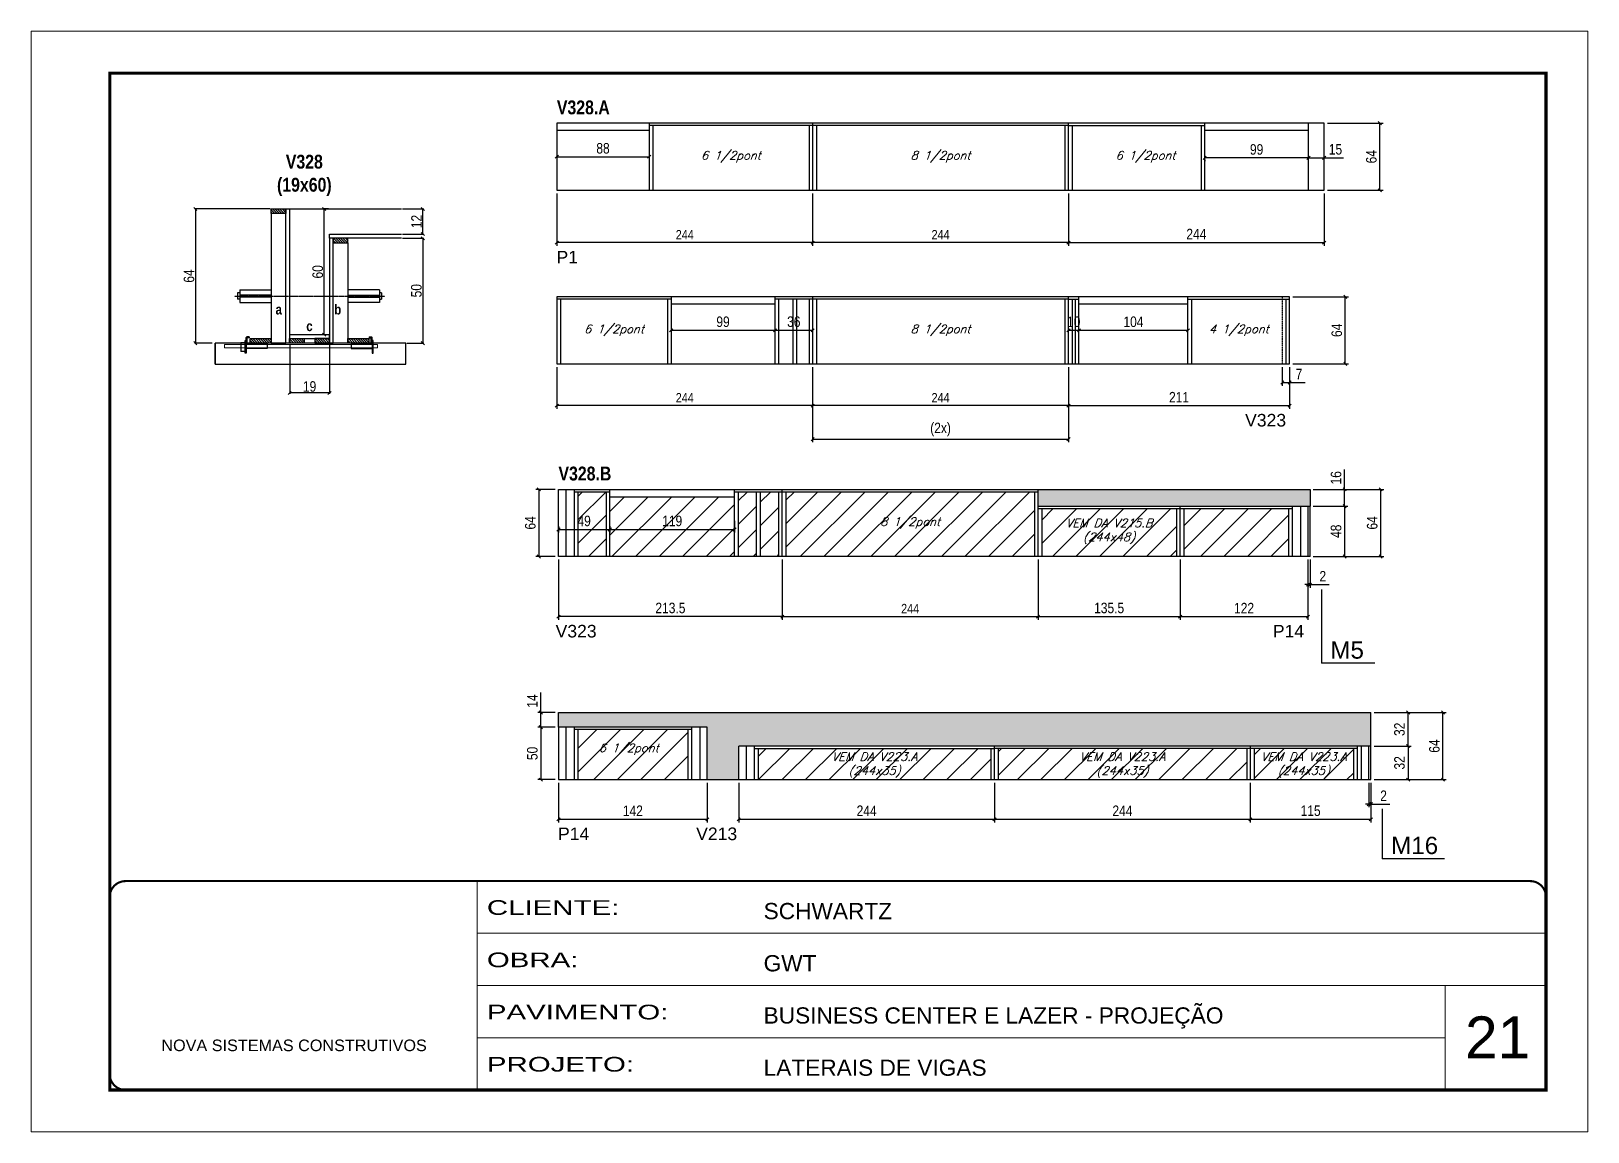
# Model space of a CAD drawing. Extents: x 13154 to 22413, y 1253 to 30260.
# Drawn here: x 13154 to 14639, y 23076 to 24126 of the extents above; entities that cross this region are included whole.
import ezdxf

# ---------------------------------------------------------------- set-up
doc = ezdxf.new("R2010")
doc.units = 0
for name, pattern in [('CONTINUO', [0]), ('DASHED', [0.75, 0.5, -0.25]), ('HIDDEN', [0.375, 0.25, -0.125])]:
    doc.linetypes.add(name, pattern=pattern)
for name, color, linetype in [('5', 5, 'Continuous'), ('barrote', 251, 'Continuous'), ('COTA', 241, 'Continuous'), ('detalhes', 4, 'Continuous'), ('NOMENCLATURA', 7, 'Continuous'), ('Painéis', 200, 'Continuous'), ('presilha', 1, 'Continuous'), ('SARR_2.2x10', 60, 'Continuous'), ('SARR_2.2x15', 61, 'Continuous'), ('SARR_2.2x7', 40, 'Continuous'), ('SARR_3.5x7', 81, 'Continuous'), ('TENSOR', 3, 'Continuous'), ('texto', 7, 'Continuous')]:
    doc.layers.add(name, color=color, linetype=linetype)
for name, color, linetype, lineweight in [('CARIMBO', 255, 'Continuous', 9), ('CONCRETO', 251, 'Continuous', 25), ('Folhas', 255, 'Continuous', 9), ('Hachura', 251, 'Continuous', 9), ('SARRAFO DE PRESSAO', 251, 'DASHED', 9), ('SCO-___-LAJ', 2, 'Continuous', 0)]:
    doc.layers.add(name, color=color, linetype=linetype, lineweight=lineweight)
doc.styles.add('ARIAL', font='arial.ttf')
doc.styles.add('COTA TECNICA', font='techl___.ttf', dxfattribs={"height": 10})
doc.styles.add('COTA TECNICA 2X', font='techl___.ttf', dxfattribs={"height": 10})
doc.styles.add('COTA TECNICA-50', font='techl___.ttf', dxfattribs={"height": 9})
doc.styles.add('Romans', font='romans.shx')
doc.styles.get("Standard").update_dxf_attribs({"font": 'arial.ttf'})
doc.styles.add('TECNICA', font='techb___.ttf', dxfattribs={"height": 10})
doc.styles.add('Tecnologia', font='')
doc.styles.get('Tecnologia').set_extended_font_data('Forgotten Futurist')
doc.dimstyles.new('COTA PAINEL-50', dxfattribs={"dimtxt": 9, "dimasz": 3, "dimexe": 3, "dimexo": 3, "dimgap": 3, "dimtad": 1, "dimdec": 1, "dimzin": 12, "dimdsep": 46, "dimtxsty": 'COTA TECNICA-50', "dimblk1": 'OBLIQUE', "dimblk2": 'OBLIQUE', "dimsah": 1, "dimcen": 0.9, "dimclrd": 4, "dimclre": 4, "dimclrt": 240, "dimadec": 1, "dimazin": 3, "dimtfac": 1, "dimtdec": 1, "dimtmove": 0, "dimatfit": 3, "dimfxl": 1, "dimtolj": 1, "dimtzin": 12, "dimarcsym": 0})
doc.dimstyles.new('PAINEL', dxfattribs={"dimtxt": 10, "dimasz": 3, "dimexe": 3, "dimexo": 3, "dimgap": 3, "dimtad": 1, "dimdec": 1, "dimzin": 12, "dimdsep": 46, "dimtxsty": 'COTA TECNICA', "dimblk1": 'OBLIQUE', "dimblk2": 'OBLIQUE', "dimsah": 1, "dimcen": 0.9, "dimclrd": 4, "dimclre": 4, "dimclrt": 240, "dimadec": 1, "dimazin": 3, "dimtfac": 1, "dimtdec": 1, "dimtmove": 0, "dimatfit": 3, "dimfxl": 1, "dimtolj": 1, "dimtzin": 12, "dimarcsym": 0})
doc.dimstyles.new('SECAO', dxfattribs={"dimscale": 0.333333, "dimtxt": 5, "dimasz": 9, "dimexe": 3, "dimexo": 3, "dimgap": 3, "dimtad": 1, "dimdec": 1, "dimlfac": 0.5, "dimzin": 12, "dimdsep": 46, "dimtxsty": 'COTA TECNICA 2X', "dimblk1": 'OBLIQUE', "dimblk2": 'OBLIQUE', "dimsah": 1, "dimcen": 0.9, "dimclrd": 4, "dimclre": 4, "dimclrt": 240, "dimadec": 1, "dimazin": 3, "dimtfac": 1, "dimtdec": 1, "dimtmove": 0, "dimatfit": 3, "dimfxl": 1, "dimtolj": 1, "dimtzin": 12, "dimarcsym": 0})
pattern_1 = [(135, (46636.5241, -99683.4912), (-1.122532015, -1.122532015), [])]

msp = doc.modelspace()

# ---------------------------------------------------------------- texts
at = {"layer": '5', "linetype": 'Continuous'}
for s, p in [('P1', (13655.52, 23904.68)), ('V323', (14312.39, 23749.16)), ('V323', (13654.67, 23547.92)), ('P14', (14338.88, 23547.92)), ('P14', (13657.02, 23354.61)), ('V213', (13788.76, 23354.61))]:
    msp.add_text(s, height=12, rotation=359.99996, dxfattribs=at).set_placement(p)
at = {"layer": 'CARIMBO', "style": 'ARIAL'}
msp.add_text('21', height=40, dxfattribs=at).set_placement((14522.24, 23146.44))
at = {"layer": 'detalhes', "style": 'TECNICA'}
for s, p in [('b', (13443.49, 23856)), ('a', (13387.51, 23856.01)), ('c', (13416.85, 23840.15))]:
    msp.add_text(s, height=9.6, dxfattribs=at).set_placement(p)
at = {"layer": 'NOMENCLATURA', "style": 'TECNICA'}
for s, p in [('V328.A', (13655.91, 24046.97)), ('V328.B', (13657.41, 23697.68))]:
    msp.add_text(s, height=13.2, dxfattribs=at).set_placement(p)
at = {"layer": 'NOMENCLATURA', "linetype": 'Continuous'}
for s, p in [('M5', (14393.73, 23527.7)), ('M16', (14451.73, 23341.29))]:
    msp.add_text(s, height=16.5, dxfattribs=at).set_placement(p)
at = {"layer": 'NOMENCLATURA', "insert": (13414.99, 24008.37), "char_height": 13.2, "attachment_point": 2, "style": 'TECNICA'}
msp.add_mtext_dynamic_manual_height_columns('V328\\P(19x60)', width=300.2766, gutter_width=1, heights=[0], dxfattribs=at)
at = {"layer": 'texto', "color": 2, "char_height": 8, "attachment_point": 5, "style": 'Romans'}
for s, insert in [('{\\Q19;\\C256;6 1/2pont}', (13821.91, 24006.45)), ('{\\Q19;\\C256;8 1/2pont}', (14021.91, 24006.45)), ('{\\Q19;\\C256;6 1/2pont}', (14217.41, 24006.45)), ('{\\Q19;\\C256;6 1/2pont}', (13710.41, 23840.87)), ('{\\Q19;\\C256;8 1/2pont}', (14021.91, 23840.87)), ('{\\Q19;\\C256;4 1/2pont}', (14306.41, 23840.87)), ('{\\Q19;\\C256;8 1/2pont}', (13992.91, 23657.16)), ('{\\Q19;\\C256;VEM DA V215.B^J(244x48)}', (14182.66, 23649.16)), ('{\\Q19;\\C256;6 1/2pont}', (13724.41, 23441.27)), ('{\\Q19;\\C256;VEM DA V223.A^J(244x35)}', (13958.91, 23426.27)), ('{\\Q19;\\C256;VEM DA V223.A^J(244x35)}', (14195.41, 23426.27)), ('{\\Q19;\\C256;VEM DA V223.A^J(244x35)}', (14368.41, 23426.27))]:
    msp.add_mtext(s, dxfattribs=dict(at, insert=insert))

# ---------------------------------------------------------------- blocks, each defined once
blk = doc.blocks.new('9999999999')
at = {"color": 30, "linetype": 'CONTINUO'}
for p, q in [((98564.6, 34230.2), (98564.6, 34429.4)), ((98564.6, 34379.6), (99584, 34379.6)), ((98564.6, 34329.8), (99488, 34329.8)), ((99584, 34329.8), (99488, 34329.8)), ((99488, 34329.8), (99488, 34230.2)), ((98564.6, 34280), (99488, 34280))]:
    blk.add_line(p, q, dxfattribs=at)
at = {"color": 30, "linetype": 'CONTINUO', "const_width": 2}
blk.add_lwpolyline([(99584, 34230.2), (99584, 34414.4, 0.414214), (99569, 34429.4), (98229, 34429.4, 0.414214), (98214, 34414.4), (98214, 34245.2, 0.414214), (98229, 34230.2), (99584, 34230.2)], format="xyb", dxfattribs=at)
at = {"layer": 'Folhas'}
blk.add_lwpolyline([(98139, 34190.2), (99624, 34190.2), (99624, 35240.2), (98139, 35240.2)], close=True, dxfattribs=at)
at = {"layer": 'Folhas', "color": 30, "const_width": 3}
blk.add_lwpolyline([(98214, 34230.2), (99584, 34230.2), (99584, 35200.2), (98214, 35200.2)], close=True, dxfattribs=at)
at = {"color": 7, "linetype": 'Continuous', "ltscale": 5, "style": 'ARIAL'}
for s, height, p in [('SCHWARTZ', 15.48, (98837.7, 34393.1)), ('GWT', 15.48, (98837.7, 34343.3)), ('BUSINESS CENTER E LAZER - PROJEÇÃO', 15.483, (98837.7, 34293.5)), ('NOVA SISTEMAS CONSTRUTIVOS', 11.059, (98263.2, 34267.2)), ('LATERAIS DE VIGAS', 15.483, (98837.7, 34243.7))]:
    blk.add_text(s, height=height, dxfattribs=at).set_placement(p)
at = {"layer": 'Folhas', "color": 7, "style": 'Tecnologia', "width": 1.5}
for s, p in [('CLIENTE:', (98573.7, 34397.2)), ('OBRA:', (98573.7, 34347.3)), ('PAVIMENTO:', (98573.7, 34297.5)), ('PROJETO:', (98573.7, 34247.7))]:
    blk.add_text(s, height=14, dxfattribs=at).set_placement(p)
blk = doc.blocks.new('_Oblique')
at = {"color": 0, "linetype": 'ByBlock', "lineweight": -2}
blk.add_line((-0.5, -0.5), (0.5, 0.5), dxfattribs=at)
blk = doc.blocks.new('*D135')
at = {"layer": 'COTA', "color": 4, "lineweight": -2, "transparency": 16777216}
for p, q in [((13401, 23827.7), (13401, 23780.2)), ((13439, 23827.7), (13439, 23780.2)), ((13439, 23781.2), (13401, 23781.2))]:
    blk.add_line(p, q, dxfattribs=at)
at = {"layer": 'Defpoints', "color": 0, "transparency": 16777216}
for p in [(13401, 23828.7), (13439, 23828.7), (13401, 23781.2)]:
    blk.add_point(p, dxfattribs=at)
at = {"layer": 'COTA', "color": 4, "lineweight": -2, "transparency": 16777216, "xscale": 3, "yscale": 3, "zscale": 3, "rotation": 180}
blk.add_blockref('_Oblique', (13401, 23781.2), dxfattribs=at)
at = {"layer": 'COTA', "color": 4, "lineweight": -2, "transparency": 16777216, "xscale": 3, "yscale": 3, "zscale": 3}
blk.add_blockref('_Oblique', (13439, 23781.2), dxfattribs=at)
at = {"layer": 'COTA', "color": 240, "transparency": 16777216, "insert": (13420, 23787.3), "char_height": 10, "attachment_point": 5, "style": 'COTA TECNICA 2X'}
blk.add_mtext('\\A1;19', dxfattribs=at)
blk = doc.blocks.new('PRESILHA METÁLICA 1')
at = {"layer": 'presilha'}
for p, q in [((0, 13), (6, 13)), ((0, 13), (0, 0)), ((6, 0), (0, 0)), ((6, 15.5), (7.5, 15.5)), ((6, -2.5), (6, 15.5)), ((6, 13), (6, 0)), ((7.5, 10.6), (7.5, 19.9)), ((7.5, 15.5), (7.5, -2.5)), ((37.5, 4.1), (7.5, 4.1)), ((12, 21), (8.6, 21)), ((9, 11.6), (9, 18.9)), ((12, 19.5), (9.6, 19.5)), ((37.5, 11), (9.6, 11)), ((12, 21), (12, 19.5)), ((37.5, 11), (37.5, 4.1)), ((7.5, -2.5), (6, -2.5))]:
    blk.add_line(p, q, dxfattribs=at)
for centre, radius, start, end in [((8.6, 19.9), 1.14, 90, 180), ((9.6, 18.9), 0.57, 90, 180), ((9.6, 11.6), 0.57, 180, 270)]:
    blk.add_arc(centre, radius, start, end, dxfattribs=at)
blk = doc.blocks.new('PRESILHA METÁLICA 2')
at = {"layer": 'presilha'}
for p, q in [((-5.2, 23.5), (-5.2, 22)), ((-5.2, 23.5), (-1.9, 23.5)), ((-0.8, 14.6), (-0.8, 22.4)), ((-30.8, 13.5), (-30.8, 6.6)), ((-30.8, 13.5), (-2.8, 13.5)), ((-30.8, 6.6), (-0.8, 6.6)), ((-5.2, 22), (-2.8, 22)), ((-2.2, 14.1), (-2.2, 21.4)), ((0.8, 18), (-0.8, 18)), ((-0.8, 18), (-0.8, 0)), ((-0.8, 0), (0.8, 0)), ((0.8, 0), (0.8, 18))]:
    blk.add_line(p, q, dxfattribs=at)
for centre, radius, start, end in [((-1.9, 22.4), 1.14, 0, 90), ((-2.8, 21.4), 0.57, 0, 90), ((-2.8, 14.1), 0.57, 270, 0)]:
    blk.add_arc(centre, radius, start, end, dxfattribs=at)
blk = doc.blocks.new('*D136')
at = {"layer": 'COTA', "color": 4, "lineweight": -2, "transparency": 16777216}
for p, q in [((13508.7, 23928.7), (13529, 23928.7)), ((13528, 23928.7), (13528, 23828.7)), ((13512.8, 23828.7), (13529, 23828.7))]:
    blk.add_line(p, q, dxfattribs=at)
at = {"layer": 'Defpoints', "color": 0, "transparency": 16777216}
for p in [(13507.7, 23928.7), (13511.8, 23828.7), (13528, 23828.7)]:
    blk.add_point(p, dxfattribs=at)
at = {"layer": 'COTA', "color": 4, "lineweight": -2, "transparency": 16777216, "xscale": 3, "yscale": 3, "zscale": 3}
for p, rotation in [((13528, 23928.7), 90), ((13528, 23828.7), 270)]:
    blk.add_blockref('_Oblique', p, dxfattribs=dict(at, rotation=rotation))
at = {"layer": 'COTA', "color": 240, "transparency": 16777216, "insert": (13521.9, 23878.7), "char_height": 10, "attachment_point": 5, "rotation": 90, "style": 'COTA TECNICA 2X'}
blk.add_mtext('\\A1;50', dxfattribs=at)
blk = doc.blocks.new('*D137')
at = {"layer": 'COTA', "color": 4, "lineweight": -2, "transparency": 16777216}
for p, q in [((13508.7, 23956.7), (13529, 23956.7)), ((13528, 23932.7), (13528, 23956.7)), ((13508.7, 23932.7), (13529, 23932.7))]:
    blk.add_line(p, q, dxfattribs=at)
at = {"layer": 'Defpoints', "color": 0, "transparency": 16777216}
for p in [(13507.7, 23956.7), (13528, 23956.7), (13507.7, 23932.7)]:
    blk.add_point(p, dxfattribs=at)
at = {"layer": 'COTA', "color": 4, "lineweight": -2, "transparency": 16777216, "xscale": 3, "yscale": 3, "zscale": 3}
for p, rotation in [((13528, 23956.7), 90), ((13528, 23932.7), 270)]:
    blk.add_blockref('_Oblique', p, dxfattribs=dict(at, rotation=rotation))
at = {"layer": 'COTA', "color": 240, "transparency": 16777216, "insert": (13522, 23944.7), "char_height": 10, "attachment_point": 5, "rotation": 90, "style": 'COTA TECNICA 2X'}
blk.add_mtext('\\A1;12', dxfattribs=at)
blk = doc.blocks.new('*D138')
at = {"layer": 'COTA', "color": 4, "lineweight": -2, "transparency": 16777216}
for p, q in [((13382.4, 23956.7), (13310.1, 23956.7)), ((13311.1, 23956.7), (13311.1, 23828.7)), ((13327.2, 23828.7), (13310.1, 23828.7))]:
    blk.add_line(p, q, dxfattribs=at)
at = {"layer": 'Defpoints', "color": 0, "transparency": 16777216}
for p in [(13383.4, 23956.7), (13311.1, 23828.7), (13328.2, 23828.7)]:
    blk.add_point(p, dxfattribs=at)
at = {"layer": 'COTA', "color": 4, "lineweight": -2, "transparency": 16777216, "xscale": 3, "yscale": 3, "zscale": 3}
for p, rotation in [((13311.1, 23956.7), 90), ((13311.1, 23828.7), 270)]:
    blk.add_blockref('_Oblique', p, dxfattribs=dict(at, rotation=rotation))
at = {"layer": 'COTA', "color": 240, "transparency": 16777216, "insert": (13305, 23892.7), "char_height": 10, "attachment_point": 5, "rotation": 90, "style": 'COTA TECNICA 2X'}
blk.add_mtext('\\A1;64', dxfattribs=at)
blk = doc.blocks.new('*D1004')
at = {"layer": 'COTA', "color": 4, "lineweight": -2, "transparency": 16777216}
for p, q in [((13438, 23956.7), (13432.9, 23956.7)), ((13433.9, 23836.7), (13433.9, 23956.7)), ((13438, 23836.7), (13432.9, 23836.7))]:
    blk.add_line(p, q, dxfattribs=at)
at = {"layer": 'Defpoints', "color": 0, "transparency": 16777216}
for p in [(13433.9, 23956.7), (13439, 23956.7), (13439, 23836.7)]:
    blk.add_point(p, dxfattribs=at)
at = {"layer": 'COTA', "color": 4, "lineweight": -2, "transparency": 16777216, "xscale": 3, "yscale": 3, "zscale": 3}
for p, rotation in [((13433.9, 23956.7), 90), ((13433.9, 23836.7), 270)]:
    blk.add_blockref('_Oblique', p, dxfattribs=dict(at, rotation=rotation))
at = {"layer": 'COTA', "color": 240, "transparency": 16777216, "insert": (13427.8, 23896.7), "char_height": 10, "attachment_point": 5, "rotation": 90, "style": 'COTA TECNICA 2X'}
blk.add_mtext('\\A1;60', dxfattribs=at)
blk = doc.blocks.new('*D139')
at = {"layer": 'COTA', "color": 4, "linetype": 'ByBlock', "lineweight": -2, "transparency": 16777216}
for p, q in [((13899.9, 23971.5), (13899.9, 23921.6)), ((14143.9, 23971.5), (14143.9, 23921.6)), ((14143.9, 23924.6), (13899.9, 23924.6))]:
    blk.add_line(p, q, dxfattribs=at)
at = {"layer": 'Defpoints', "color": 0, "linetype": 'ByBlock', "transparency": 16777216}
for p in [(13899.9, 23974.5), (14143.9, 23974.5), (13899.9, 23924.6)]:
    blk.add_point(p, dxfattribs=at)
at = {"layer": 'COTA', "color": 4, "linetype": 'ByBlock', "lineweight": -2, "transparency": 16777216, "xscale": 3, "yscale": 3, "zscale": 3, "rotation": 180}
blk.add_blockref('_Oblique', (13899.9, 23924.6), dxfattribs=at)
at = {"layer": 'COTA', "color": 4, "linetype": 'ByBlock', "lineweight": -2, "transparency": 16777216, "xscale": 3, "yscale": 3, "zscale": 3}
blk.add_blockref('_Oblique', (14143.9, 23924.6), dxfattribs=at)
at = {"layer": 'COTA', "color": 240, "linetype": 'ByBlock', "transparency": 16777216, "insert": (14021.9, 23932.1), "char_height": 9, "attachment_point": 5, "style": 'COTA TECNICA-50'}
blk.add_mtext('\\A1;244', dxfattribs=at)
blk = doc.blocks.new('*D140')
at = {"layer": 'COTA', "color": 4, "linetype": 'ByBlock', "lineweight": -2, "transparency": 16777216}
for p, q in [((13655.9, 23971.5), (13655.9, 23921.6)), ((13899.9, 23971.5), (13899.9, 23921.6)), ((13899.9, 23924.6), (13655.9, 23924.6))]:
    blk.add_line(p, q, dxfattribs=at)
at = {"layer": 'Defpoints', "color": 0, "linetype": 'ByBlock', "transparency": 16777216}
for p in [(13655.9, 23974.5), (13899.9, 23974.5), (13655.9, 23924.6)]:
    blk.add_point(p, dxfattribs=at)
at = {"layer": 'COTA', "color": 4, "linetype": 'ByBlock', "lineweight": -2, "transparency": 16777216, "xscale": 3, "yscale": 3, "zscale": 3, "rotation": 180}
blk.add_blockref('_Oblique', (13655.9, 23924.6), dxfattribs=at)
at = {"layer": 'COTA', "color": 4, "linetype": 'ByBlock', "lineweight": -2, "transparency": 16777216, "xscale": 3, "yscale": 3, "zscale": 3}
blk.add_blockref('_Oblique', (13899.9, 23924.6), dxfattribs=at)
at = {"layer": 'COTA', "color": 240, "linetype": 'ByBlock', "transparency": 16777216, "insert": (13777.9, 23932.1), "char_height": 9, "attachment_point": 5, "style": 'COTA TECNICA-50'}
blk.add_mtext('\\A1;244', dxfattribs=at)
blk = doc.blocks.new('*D141')
at = {"layer": 'COTA', "color": 4, "linetype": 'ByBlock', "lineweight": -2, "transparency": 16777216}
for p, q in [((14143.9, 23971.5), (14143.9, 23921.6)), ((14387.9, 23971.5), (14387.9, 23921.6)), ((14143.9, 23924.6), (14387.9, 23924.6))]:
    blk.add_line(p, q, dxfattribs=at)
at = {"layer": 'Defpoints', "color": 0, "linetype": 'ByBlock', "transparency": 16777216}
for p in [(14143.9, 23974.5), (14387.9, 23974.5), (14387.9, 23924.6)]:
    blk.add_point(p, dxfattribs=at)
at = {"layer": 'COTA', "color": 4, "linetype": 'ByBlock', "lineweight": -2, "transparency": 16777216, "xscale": 3, "yscale": 3, "zscale": 3, "rotation": 180}
blk.add_blockref('_Oblique', (14143.9, 23924.6), dxfattribs=at)
at = {"layer": 'COTA', "color": 4, "linetype": 'ByBlock', "lineweight": -2, "transparency": 16777216, "xscale": 3, "yscale": 3, "zscale": 3}
blk.add_blockref('_Oblique', (14387.9, 23924.6), dxfattribs=at)
at = {"layer": 'COTA', "color": 240, "linetype": 'ByBlock', "transparency": 16777216, "insert": (14265.9, 23932.7), "char_height": 10, "attachment_point": 5, "style": 'COTA TECNICA'}
blk.add_mtext('\\A1;244', dxfattribs=at)
blk = doc.blocks.new('*D1005')
at = {"layer": 'COTA', "color": 4, "linetype": 'ByBlock', "lineweight": -2, "transparency": 16777216}
blk.add_line((13655.9, 24006.5), (13743.9, 24006.5), dxfattribs=at)
at = {"layer": 'Defpoints', "color": 0, "linetype": 'ByBlock', "transparency": 16777216}
for p in [(13655.9, 24006.5), (13743.9, 24006.5), (13743.9, 24006.5)]:
    blk.add_point(p, dxfattribs=at)
at = {"layer": 'COTA', "color": 4, "linetype": 'ByBlock', "lineweight": -2, "transparency": 16777216, "xscale": 3, "yscale": 3, "zscale": 3, "rotation": 180}
blk.add_blockref('_Oblique', (13655.9, 24006.5), dxfattribs=at)
at = {"layer": 'COTA', "color": 4, "linetype": 'ByBlock', "lineweight": -2, "transparency": 16777216, "xscale": 3, "yscale": 3, "zscale": 3}
blk.add_blockref('_Oblique', (13743.9, 24006.5), dxfattribs=at)
at = {"layer": 'COTA', "color": 240, "linetype": 'ByBlock', "transparency": 16777216, "insert": (13699.9, 24014.5), "char_height": 10, "attachment_point": 5, "style": 'COTA TECNICA'}
blk.add_mtext('\\A1;88', dxfattribs=at)
blk = doc.blocks.new('*D1006')
at = {"layer": 'COTA', "color": 4, "linetype": 'ByBlock', "lineweight": -2, "transparency": 16777216}
for p, q in [((14372.9, 24005.4), (14273.9, 24005.4)), ((14273.9, 24003.5), (14273.9, 24002.4))]:
    blk.add_line(p, q, dxfattribs=at)
at = {"layer": 'Defpoints', "color": 0, "linetype": 'ByBlock', "transparency": 16777216}
for p in [(14273.9, 24006.5), (14273.9, 24005.4), (14372.9, 24005.4)]:
    blk.add_point(p, dxfattribs=at)
at = {"layer": 'COTA', "color": 4, "linetype": 'ByBlock', "lineweight": -2, "transparency": 16777216, "xscale": 3, "yscale": 3, "zscale": 3, "rotation": 180}
blk.add_blockref('_Oblique', (14273.9, 24005.4), dxfattribs=at)
at = {"layer": 'COTA', "color": 4, "linetype": 'ByBlock', "lineweight": -2, "transparency": 16777216, "xscale": 3, "yscale": 3, "zscale": 3}
blk.add_blockref('_Oblique', (14372.9, 24005.4), dxfattribs=at)
at = {"layer": 'COTA', "color": 240, "linetype": 'ByBlock', "transparency": 16777216, "insert": (14323.4, 24013.4), "char_height": 10, "attachment_point": 5, "style": 'COTA TECNICA'}
blk.add_mtext('\\A1;99', dxfattribs=at)
blk = doc.blocks.new('*D1007')
at = {"layer": 'COTA', "color": 4, "linetype": 'ByBlock', "lineweight": -2, "transparency": 16777216}
for p, q in [((14390.9, 24038.5), (14444, 24038.5)), ((14441, 23974.5), (14441, 24038.5)), ((14390.9, 23974.5), (14444, 23974.5))]:
    blk.add_line(p, q, dxfattribs=at)
at = {"layer": 'Defpoints', "color": 0, "linetype": 'ByBlock', "transparency": 16777216}
for p in [(14387.9, 24038.5), (14441, 24038.5), (14387.9, 23974.5)]:
    blk.add_point(p, dxfattribs=at)
at = {"layer": 'COTA', "color": 4, "linetype": 'ByBlock', "lineweight": -2, "transparency": 16777216, "xscale": 3, "yscale": 3, "zscale": 3}
for p, rotation in [((14441, 24038.5), 90), ((14441, 23974.5), 270)]:
    blk.add_blockref('_Oblique', p, dxfattribs=dict(at, rotation=rotation))
at = {"layer": 'COTA', "color": 240, "linetype": 'ByBlock', "transparency": 16777216, "insert": (14432.9, 24006.5), "char_height": 10, "attachment_point": 5, "rotation": 90, "style": 'COTA TECNICA'}
blk.add_mtext('\\A1;64', dxfattribs=at)
blk = doc.blocks.new('*D1008')
at = {"layer": 'COTA', "color": 4, "linetype": 'ByBlock', "lineweight": -2, "transparency": 16777216}
for p, q in [((14372.9, 24005.4), (14387.9, 24005.4)), ((14387.9, 24005.4), (14406.3, 24005.4))]:
    blk.add_line(p, q, dxfattribs=at)
at = {"layer": 'Defpoints', "color": 0, "linetype": 'ByBlock', "transparency": 16777216}
for p in [(14372.9, 24005.4), (14387.9, 24005.4), (14387.9, 24005.4)]:
    blk.add_point(p, dxfattribs=at)
at = {"layer": 'COTA', "color": 4, "linetype": 'ByBlock', "lineweight": -2, "transparency": 16777216, "xscale": 3, "yscale": 3, "zscale": 3, "rotation": 180}
blk.add_blockref('_Oblique', (14372.9, 24005.4), dxfattribs=at)
at = {"layer": 'COTA', "color": 4, "linetype": 'ByBlock', "lineweight": -2, "transparency": 16777216, "xscale": 3, "yscale": 3, "zscale": 3}
blk.add_blockref('_Oblique', (14387.9, 24005.4), dxfattribs=at)
at = {"layer": 'COTA', "color": 240, "linetype": 'ByBlock', "transparency": 16777216, "insert": (14398.6, 24013.5), "char_height": 10, "attachment_point": 5, "style": 'COTA TECNICA'}
blk.add_mtext('\\A1;15', dxfattribs=at)
blk = doc.blocks.new('*D142')
at = {"layer": 'COTA', "color": 4, "linetype": 'ByBlock', "lineweight": -2, "transparency": 16777216}
for p, q in [((13899.9, 23805.9), (13899.9, 23766.1)), ((14143.9, 23805.9), (14143.9, 23766.1)), ((14143.9, 23769.1), (13899.9, 23769.1))]:
    blk.add_line(p, q, dxfattribs=at)
at = {"layer": 'Defpoints', "color": 0, "linetype": 'ByBlock', "transparency": 16777216}
for p in [(13899.9, 23808.9), (14143.9, 23808.9), (13899.9, 23769.1)]:
    blk.add_point(p, dxfattribs=at)
at = {"layer": 'COTA', "color": 4, "linetype": 'ByBlock', "lineweight": -2, "transparency": 16777216, "xscale": 3, "yscale": 3, "zscale": 3, "rotation": 180}
blk.add_blockref('_Oblique', (13899.9, 23769.1), dxfattribs=at)
at = {"layer": 'COTA', "color": 4, "linetype": 'ByBlock', "lineweight": -2, "transparency": 16777216, "xscale": 3, "yscale": 3, "zscale": 3}
blk.add_blockref('_Oblique', (14143.9, 23769.1), dxfattribs=at)
at = {"layer": 'COTA', "color": 240, "linetype": 'ByBlock', "transparency": 16777216, "insert": (14021.9, 23776.6), "char_height": 9, "attachment_point": 5, "style": 'COTA TECNICA-50'}
blk.add_mtext('\\A1;244', dxfattribs=at)
blk = doc.blocks.new('*D143')
at = {"layer": 'COTA', "color": 4, "linetype": 'ByBlock', "lineweight": -2, "transparency": 16777216}
for p, q in [((13655.9, 23805.9), (13655.9, 23766.1)), ((13899.9, 23805.9), (13899.9, 23766.1)), ((13899.9, 23769.1), (13655.9, 23769.1))]:
    blk.add_line(p, q, dxfattribs=at)
at = {"layer": 'Defpoints', "color": 0, "linetype": 'ByBlock', "transparency": 16777216}
for p in [(13655.9, 23808.9), (13899.9, 23808.9), (13655.9, 23769.1)]:
    blk.add_point(p, dxfattribs=at)
at = {"layer": 'COTA', "color": 4, "linetype": 'ByBlock', "lineweight": -2, "transparency": 16777216, "xscale": 3, "yscale": 3, "zscale": 3, "rotation": 180}
blk.add_blockref('_Oblique', (13655.9, 23769.1), dxfattribs=at)
at = {"layer": 'COTA', "color": 4, "linetype": 'ByBlock', "lineweight": -2, "transparency": 16777216, "xscale": 3, "yscale": 3, "zscale": 3}
blk.add_blockref('_Oblique', (13899.9, 23769.1), dxfattribs=at)
at = {"layer": 'COTA', "color": 240, "linetype": 'ByBlock', "transparency": 16777216, "insert": (13777.9, 23776.6), "char_height": 9, "attachment_point": 5, "style": 'COTA TECNICA-50'}
blk.add_mtext('\\A1;244', dxfattribs=at)
blk = doc.blocks.new('*D144')
at = {"layer": 'COTA', "color": 4, "linetype": 'ByBlock', "lineweight": -2, "transparency": 16777216}
for p, q in [((14143.9, 23805.9), (14143.9, 23766.1)), ((14354.9, 23805.9), (14354.9, 23766.1)), ((14143.9, 23769.1), (14354.9, 23769.1))]:
    blk.add_line(p, q, dxfattribs=at)
at = {"layer": 'Defpoints', "color": 0, "linetype": 'ByBlock', "transparency": 16777216}
for p in [(14143.9, 23808.9), (14354.9, 23808.9), (14354.9, 23769.1)]:
    blk.add_point(p, dxfattribs=at)
at = {"layer": 'COTA', "color": 4, "linetype": 'ByBlock', "lineweight": -2, "transparency": 16777216, "xscale": 3, "yscale": 3, "zscale": 3, "rotation": 180}
blk.add_blockref('_Oblique', (14143.9, 23769.1), dxfattribs=at)
at = {"layer": 'COTA', "color": 4, "linetype": 'ByBlock', "lineweight": -2, "transparency": 16777216, "xscale": 3, "yscale": 3, "zscale": 3}
blk.add_blockref('_Oblique', (14354.9, 23769.1), dxfattribs=at)
at = {"layer": 'COTA', "color": 240, "linetype": 'ByBlock', "transparency": 16777216, "insert": (14249.4, 23777.1), "char_height": 10, "attachment_point": 5, "style": 'COTA TECNICA'}
blk.add_mtext('\\A1;211', dxfattribs=at)
blk = doc.blocks.new('*D1010')
at = {"layer": 'COTA', "color": 4, "linetype": 'ByBlock', "lineweight": -2, "transparency": 16777216}
for p, q in [((14357.9, 23872.9), (14411, 23872.9)), ((14408, 23808.9), (14408, 23872.9)), ((14357.9, 23808.9), (14411, 23808.9))]:
    blk.add_line(p, q, dxfattribs=at)
at = {"layer": 'Defpoints', "color": 0, "linetype": 'ByBlock', "transparency": 16777216}
for p in [(14354.9, 23872.9), (14408, 23872.9), (14354.9, 23808.9)]:
    blk.add_point(p, dxfattribs=at)
at = {"layer": 'COTA', "color": 4, "linetype": 'ByBlock', "lineweight": -2, "transparency": 16777216, "xscale": 3, "yscale": 3, "zscale": 3}
for p, rotation in [((14408, 23872.9), 90), ((14408, 23808.9), 270)]:
    blk.add_blockref('_Oblique', p, dxfattribs=dict(at, rotation=rotation))
at = {"layer": 'COTA', "color": 240, "linetype": 'ByBlock', "transparency": 16777216, "insert": (14399.9, 23840.9), "char_height": 10, "attachment_point": 5, "rotation": 90, "style": 'COTA TECNICA'}
blk.add_mtext('\\A1;64', dxfattribs=at)
blk = doc.blocks.new('*D1011')
at = {"layer": 'COTA', "color": 4, "linetype": 'ByBlock', "lineweight": -2, "transparency": 16777216}
blk.add_line((13764.9, 23840.9), (13863.9, 23840.9), dxfattribs=at)
at = {"layer": 'Defpoints', "color": 0, "linetype": 'ByBlock', "transparency": 16777216}
for p in [(13764.9, 23840.9), (13863.9, 23840.9), (13863.9, 23840.9)]:
    blk.add_point(p, dxfattribs=at)
at = {"layer": 'COTA', "color": 4, "linetype": 'ByBlock', "lineweight": -2, "transparency": 16777216, "xscale": 3, "yscale": 3, "zscale": 3, "rotation": 180}
blk.add_blockref('_Oblique', (13764.9, 23840.9), dxfattribs=at)
at = {"layer": 'COTA', "color": 4, "linetype": 'ByBlock', "lineweight": -2, "transparency": 16777216, "xscale": 3, "yscale": 3, "zscale": 3}
blk.add_blockref('_Oblique', (13863.9, 23840.9), dxfattribs=at)
at = {"layer": 'COTA', "color": 240, "linetype": 'ByBlock', "transparency": 16777216, "insert": (13814.4, 23849), "char_height": 10, "attachment_point": 5, "style": 'COTA TECNICA'}
blk.add_mtext('\\A1;99', dxfattribs=at)
blk = doc.blocks.new('*D1012')
at = {"layer": 'COTA', "color": 4, "linetype": 'ByBlock', "lineweight": -2, "transparency": 16777216}
blk.add_line((13863.9, 23840.9), (13899.9, 23840.9), dxfattribs=at)
at = {"layer": 'Defpoints', "color": 0, "linetype": 'ByBlock', "transparency": 16777216}
for p in [(13863.9, 23840.9), (13899.9, 23840.9), (13899.9, 23840.9)]:
    blk.add_point(p, dxfattribs=at)
at = {"layer": 'COTA', "color": 4, "linetype": 'ByBlock', "lineweight": -2, "transparency": 16777216, "xscale": 3, "yscale": 3, "zscale": 3, "rotation": 180}
blk.add_blockref('_Oblique', (13863.9, 23840.9), dxfattribs=at)
at = {"layer": 'COTA', "color": 4, "linetype": 'ByBlock', "lineweight": -2, "transparency": 16777216, "xscale": 3, "yscale": 3, "zscale": 3}
blk.add_blockref('_Oblique', (13899.9, 23840.9), dxfattribs=at)
at = {"layer": 'COTA', "color": 240, "linetype": 'ByBlock', "transparency": 16777216, "insert": (13881.9, 23849.1), "char_height": 10, "attachment_point": 5, "style": 'COTA TECNICA'}
blk.add_mtext('\\A1;36', dxfattribs=at)
blk = doc.blocks.new('*D1013')
at = {"layer": 'COTA', "color": 4, "linetype": 'ByBlock', "lineweight": -2, "transparency": 16777216}
for p, q in [((13899.9, 23805.9), (13899.9, 23734.1)), ((14143.9, 23805.9), (14143.9, 23734.1)), ((13899.9, 23737.1), (14143.9, 23737.1))]:
    blk.add_line(p, q, dxfattribs=at)
at = {"layer": 'Defpoints', "color": 0, "linetype": 'ByBlock', "transparency": 16777216}
for p in [(13899.9, 23808.9), (14143.9, 23808.9), (14143.9, 23737.1)]:
    blk.add_point(p, dxfattribs=at)
at = {"layer": 'COTA', "color": 4, "linetype": 'ByBlock', "lineweight": -2, "transparency": 16777216, "xscale": 3, "yscale": 3, "zscale": 3, "rotation": 180}
blk.add_blockref('_Oblique', (13899.9, 23737.1), dxfattribs=at)
at = {"layer": 'COTA', "color": 4, "linetype": 'ByBlock', "lineweight": -2, "transparency": 16777216, "xscale": 3, "yscale": 3, "zscale": 3}
blk.add_blockref('_Oblique', (14143.9, 23737.1), dxfattribs=at)
at = {"layer": 'COTA', "color": 240, "linetype": 'ByBlock', "transparency": 16777216, "insert": (14021.9, 23746.3), "char_height": 10, "attachment_point": 5, "style": 'COTA TECNICA'}
blk.add_mtext('\\A1;(2x)', dxfattribs=at)
blk = doc.blocks.new('*D1014')
at = {"layer": 'COTA', "color": 4, "linetype": 'ByBlock', "lineweight": -2, "transparency": 16777216}
for p, q in [((14143.9, 23842.8), (14143.9, 23843.9)), ((14143.9, 23840.9), (14153.9, 23840.9)), ((14153.9, 23842.8), (14153.9, 23843.9))]:
    blk.add_line(p, q, dxfattribs=at)
at = {"layer": 'Defpoints', "color": 0, "linetype": 'ByBlock', "transparency": 16777216}
for p in [(14143.9, 23839.8), (14153.9, 23840.9), (14153.9, 23839.8)]:
    blk.add_point(p, dxfattribs=at)
at = {"layer": 'COTA', "color": 4, "linetype": 'ByBlock', "lineweight": -2, "transparency": 16777216, "xscale": 3, "yscale": 3, "zscale": 3, "rotation": 180}
blk.add_blockref('_Oblique', (14143.9, 23840.9), dxfattribs=at)
at = {"layer": 'COTA', "color": 4, "linetype": 'ByBlock', "lineweight": -2, "transparency": 16777216, "xscale": 3, "yscale": 3, "zscale": 3}
blk.add_blockref('_Oblique', (14153.9, 23840.9), dxfattribs=at)
at = {"layer": 'COTA', "color": 240, "linetype": 'ByBlock', "transparency": 16777216, "insert": (14148.9, 23849), "char_height": 10, "attachment_point": 5, "style": 'COTA TECNICA'}
blk.add_mtext('\\A1;10', dxfattribs=at)
blk = doc.blocks.new('*D1015')
at = {"layer": 'COTA', "color": 4, "linetype": 'ByBlock', "lineweight": -2, "transparency": 16777216}
for p, q in [((14347.9, 23805.9), (14347.9, 23788.1)), ((14354.9, 23805.9), (14354.9, 23788.1)), ((14347.9, 23791.1), (14354.9, 23791.1)), ((14354.9, 23791.1), (14369.6, 23791.1))]:
    blk.add_line(p, q, dxfattribs=at)
at = {"layer": 'Defpoints', "color": 0, "linetype": 'ByBlock', "transparency": 16777216}
for p in [(14347.9, 23808.9), (14354.9, 23808.9), (14354.9, 23791.1)]:
    blk.add_point(p, dxfattribs=at)
at = {"layer": 'COTA', "color": 4, "linetype": 'ByBlock', "lineweight": -2, "transparency": 16777216, "xscale": 3, "yscale": 3, "zscale": 3, "rotation": 180}
blk.add_blockref('_Oblique', (14347.9, 23791.1), dxfattribs=at)
at = {"layer": 'COTA', "color": 4, "linetype": 'ByBlock', "lineweight": -2, "transparency": 16777216, "xscale": 3, "yscale": 3, "zscale": 3}
blk.add_blockref('_Oblique', (14354.9, 23791.1), dxfattribs=at)
at = {"layer": 'COTA', "color": 240, "linetype": 'ByBlock', "transparency": 16777216, "insert": (14363.8, 23799.2), "char_height": 10, "attachment_point": 5, "style": 'COTA TECNICA'}
blk.add_mtext('\\A1;7', dxfattribs=at)
blk = doc.blocks.new('*D1016')
at = {"layer": 'COTA', "color": 4, "linetype": 'ByBlock', "lineweight": -2, "transparency": 16777216}
blk.add_line((14153.9, 23840.9), (14257.9, 23840.9), dxfattribs=at)
at = {"layer": 'Defpoints', "color": 0, "linetype": 'ByBlock', "transparency": 16777216}
for p in [(14153.9, 23840.9), (14257.9, 23840.9), (14257.9, 23840.9)]:
    blk.add_point(p, dxfattribs=at)
at = {"layer": 'COTA', "color": 4, "linetype": 'ByBlock', "lineweight": -2, "transparency": 16777216, "xscale": 3, "yscale": 3, "zscale": 3, "rotation": 180}
blk.add_blockref('_Oblique', (14153.9, 23840.9), dxfattribs=at)
at = {"layer": 'COTA', "color": 4, "linetype": 'ByBlock', "lineweight": -2, "transparency": 16777216, "xscale": 3, "yscale": 3, "zscale": 3}
blk.add_blockref('_Oblique', (14257.9, 23840.9), dxfattribs=at)
at = {"layer": 'COTA', "color": 240, "linetype": 'ByBlock', "transparency": 16777216, "insert": (14205.9, 23849), "char_height": 10, "attachment_point": 5, "style": 'COTA TECNICA'}
blk.add_mtext('\\A1;104', dxfattribs=at)
blk = doc.blocks.new('*D149')
at = {"layer": 'COTA', "color": 4, "linetype": 'ByBlock', "lineweight": -2, "transparency": 16777216}
for p, q in [((13870.9, 23622.2), (13870.9, 23564.8)), ((14114.9, 23622.2), (14114.9, 23564.8)), ((13870.9, 23567.8), (14114.9, 23567.8))]:
    blk.add_line(p, q, dxfattribs=at)
at = {"layer": 'Defpoints', "color": 0, "linetype": 'ByBlock', "transparency": 16777216}
for p in [(13870.9, 23625.2), (14114.9, 23625.2), (14114.9, 23567.8)]:
    blk.add_point(p, dxfattribs=at)
at = {"layer": 'COTA', "color": 4, "linetype": 'ByBlock', "lineweight": -2, "transparency": 16777216, "xscale": 3, "yscale": 3, "zscale": 3, "rotation": 180}
blk.add_blockref('_Oblique', (13870.9, 23567.8), dxfattribs=at)
at = {"layer": 'COTA', "color": 4, "linetype": 'ByBlock', "lineweight": -2, "transparency": 16777216, "xscale": 3, "yscale": 3, "zscale": 3}
blk.add_blockref('_Oblique', (14114.9, 23567.8), dxfattribs=at)
at = {"layer": 'COTA', "color": 240, "linetype": 'ByBlock', "transparency": 16777216, "insert": (13992.9, 23575.4), "char_height": 9, "attachment_point": 5, "style": 'COTA TECNICA-50'}
blk.add_mtext('\\A1;244', dxfattribs=at)
blk = doc.blocks.new('*D1024')
at = {"layer": 'COTA', "color": 4, "linetype": 'ByBlock', "lineweight": -2, "transparency": 16777216}
for p, q in [((13657.4, 23622.2), (13657.4, 23564.8)), ((13870.9, 23622.2), (13870.9, 23564.8)), ((13870.9, 23567.8), (13657.4, 23567.8))]:
    blk.add_line(p, q, dxfattribs=at)
at = {"layer": 'Defpoints', "color": 0, "linetype": 'ByBlock', "transparency": 16777216}
for p in [(13657.4, 23625.2), (13870.9, 23625.2), (13657.4, 23567.8)]:
    blk.add_point(p, dxfattribs=at)
at = {"layer": 'COTA', "color": 4, "linetype": 'ByBlock', "lineweight": -2, "transparency": 16777216, "xscale": 3, "yscale": 3, "zscale": 3, "rotation": 180}
blk.add_blockref('_Oblique', (13657.4, 23567.8), dxfattribs=at)
at = {"layer": 'COTA', "color": 4, "linetype": 'ByBlock', "lineweight": -2, "transparency": 16777216, "xscale": 3, "yscale": 3, "zscale": 3}
blk.add_blockref('_Oblique', (13870.9, 23567.8), dxfattribs=at)
at = {"layer": 'COTA', "color": 240, "linetype": 'ByBlock', "transparency": 16777216, "insert": (13764.2, 23576), "char_height": 10, "attachment_point": 5, "style": 'COTA TECNICA'}
blk.add_mtext('\\A1;213.5', dxfattribs=at)
blk = doc.blocks.new('*D1025')
at = {"layer": 'COTA', "color": 4, "linetype": 'ByBlock', "lineweight": -2, "transparency": 16777216}
for p, q in [((14377.4, 23673.2), (14410.3, 23673.2)), ((14407.3, 23673.2), (14407.3, 23625.2)), ((14377.4, 23625.2), (14410.3, 23625.2))]:
    blk.add_line(p, q, dxfattribs=at)
at = {"layer": 'Defpoints', "color": 0, "linetype": 'ByBlock', "transparency": 16777216}
for p in [(14374.4, 23673.2), (14374.4, 23625.2), (14407.3, 23625.2)]:
    blk.add_point(p, dxfattribs=at)
at = {"layer": 'COTA', "color": 4, "linetype": 'ByBlock', "lineweight": -2, "transparency": 16777216, "xscale": 3, "yscale": 3, "zscale": 3}
for p, rotation in [((14407.3, 23673.2), 90), ((14407.3, 23625.2), 270)]:
    blk.add_blockref('_Oblique', p, dxfattribs=dict(at, rotation=rotation))
at = {"layer": 'COTA', "color": 240, "linetype": 'ByBlock', "transparency": 16777216, "insert": (14399.2, 23649.2), "char_height": 10, "attachment_point": 5, "rotation": 90, "style": 'COTA TECNICA'}
blk.add_mtext('\\A1;48', dxfattribs=at)
blk = doc.blocks.new('*D1026')
at = {"layer": 'COTA', "color": 4, "linetype": 'ByBlock', "lineweight": -2, "transparency": 16777216}
for p, q in [((14407.3, 23689.2), (14407.3, 23708.2)), ((14377.4, 23689.2), (14410.3, 23689.2)), ((14407.3, 23673.2), (14407.3, 23689.2)), ((14377.4, 23673.2), (14410.3, 23673.2))]:
    blk.add_line(p, q, dxfattribs=at)
at = {"layer": 'Defpoints', "color": 0, "linetype": 'ByBlock', "transparency": 16777216}
for p in [(14374.4, 23689.2), (14407.3, 23689.2), (14374.4, 23673.2)]:
    blk.add_point(p, dxfattribs=at)
at = {"layer": 'COTA', "color": 4, "linetype": 'ByBlock', "lineweight": -2, "transparency": 16777216, "xscale": 3, "yscale": 3, "zscale": 3}
for p, rotation in [((14407.3, 23689.2), 90), ((14407.3, 23673.2), 270)]:
    blk.add_blockref('_Oblique', p, dxfattribs=dict(at, rotation=rotation))
at = {"layer": 'COTA', "color": 240, "linetype": 'ByBlock', "transparency": 16777216, "insert": (14399.2, 23700.2), "char_height": 10, "attachment_point": 5, "rotation": 90, "style": 'COTA TECNICA'}
blk.add_mtext('\\A1;16', dxfattribs=at)
blk = doc.blocks.new('*D1027')
at = {"layer": 'COTA', "color": 4, "linetype": 'ByBlock', "lineweight": -2, "transparency": 16777216}
for p, q in [((14377.4, 23689.2), (14444.8, 23689.2)), ((14441.8, 23625.2), (14441.8, 23689.2)), ((14377.4, 23625.2), (14444.8, 23625.2))]:
    blk.add_line(p, q, dxfattribs=at)
at = {"layer": 'Defpoints', "color": 0, "linetype": 'ByBlock', "transparency": 16777216}
for p in [(14374.4, 23689.2), (14441.8, 23689.2), (14374.4, 23625.2)]:
    blk.add_point(p, dxfattribs=at)
at = {"layer": 'COTA', "color": 4, "linetype": 'ByBlock', "lineweight": -2, "transparency": 16777216, "xscale": 3, "yscale": 3, "zscale": 3}
for p, rotation in [((14441.8, 23689.2), 90), ((14441.8, 23625.2), 270)]:
    blk.add_blockref('_Oblique', p, dxfattribs=dict(at, rotation=rotation))
at = {"layer": 'COTA', "color": 240, "linetype": 'ByBlock', "transparency": 16777216, "insert": (14433.7, 23657.2), "char_height": 10, "attachment_point": 5, "rotation": 90, "style": 'COTA TECNICA'}
blk.add_mtext('\\A1;64', dxfattribs=at)
blk = doc.blocks.new('*D1028')
at = {"layer": 'COTA', "color": 4, "linetype": 'ByBlock', "lineweight": -2, "transparency": 16777216}
for p, q in [((14114.9, 23622.2), (14114.9, 23564.8)), ((14250.4, 23622.2), (14250.4, 23564.8)), ((14114.9, 23567.8), (14250.4, 23567.8))]:
    blk.add_line(p, q, dxfattribs=at)
at = {"layer": 'Defpoints', "color": 0, "linetype": 'ByBlock', "transparency": 16777216}
for p in [(14114.9, 23625.2), (14250.4, 23625.2), (14250.4, 23567.8)]:
    blk.add_point(p, dxfattribs=at)
at = {"layer": 'COTA', "color": 4, "linetype": 'ByBlock', "lineweight": -2, "transparency": 16777216, "xscale": 3, "yscale": 3, "zscale": 3, "rotation": 180}
blk.add_blockref('_Oblique', (14114.9, 23567.8), dxfattribs=at)
at = {"layer": 'COTA', "color": 4, "linetype": 'ByBlock', "lineweight": -2, "transparency": 16777216, "xscale": 3, "yscale": 3, "zscale": 3}
blk.add_blockref('_Oblique', (14250.4, 23567.8), dxfattribs=at)
at = {"layer": 'COTA', "color": 240, "linetype": 'ByBlock', "transparency": 16777216, "insert": (14182.7, 23576), "char_height": 10, "attachment_point": 5, "style": 'COTA TECNICA'}
blk.add_mtext('\\A1;135.5', dxfattribs=at)
blk = doc.blocks.new('*D1029')
at = {"layer": 'COTA', "color": 4, "linetype": 'ByBlock', "lineweight": -2, "transparency": 16777216}
for p, q in [((14250.4, 23622.2), (14250.4, 23564.8)), ((14372.4, 23622.2), (14372.4, 23564.8)), ((14250.4, 23567.8), (14372.4, 23567.8))]:
    blk.add_line(p, q, dxfattribs=at)
at = {"layer": 'Defpoints', "color": 0, "linetype": 'ByBlock', "transparency": 16777216}
for p in [(14250.4, 23625.2), (14372.4, 23625.2), (14372.4, 23567.8)]:
    blk.add_point(p, dxfattribs=at)
at = {"layer": 'COTA', "color": 4, "linetype": 'ByBlock', "lineweight": -2, "transparency": 16777216, "xscale": 3, "yscale": 3, "zscale": 3, "rotation": 180}
blk.add_blockref('_Oblique', (14250.4, 23567.8), dxfattribs=at)
at = {"layer": 'COTA', "color": 4, "linetype": 'ByBlock', "lineweight": -2, "transparency": 16777216, "xscale": 3, "yscale": 3, "zscale": 3}
blk.add_blockref('_Oblique', (14372.4, 23567.8), dxfattribs=at)
at = {"layer": 'COTA', "color": 240, "linetype": 'ByBlock', "transparency": 16777216, "insert": (14311.4, 23575.9), "char_height": 10, "attachment_point": 5, "style": 'COTA TECNICA'}
blk.add_mtext('\\A1;122', dxfattribs=at)
blk = doc.blocks.new('*D1030')
at = {"layer": 'COTA', "color": 4, "linetype": 'ByBlock', "lineweight": -2, "transparency": 16777216}
for p, q in [((14372.4, 23622.2), (14372.4, 23595.3)), ((14374.4, 23622.2), (14374.4, 23595.3)), ((14372.4, 23598.3), (14369.4, 23598.3)), ((14372.4, 23598.3), (14374.4, 23598.3)), ((14374.4, 23598.3), (14392.5, 23598.3))]:
    blk.add_line(p, q, dxfattribs=at)
at = {"layer": 'Defpoints', "color": 0, "linetype": 'ByBlock', "transparency": 16777216}
for p in [(14372.4, 23625.2), (14374.4, 23625.2), (14374.4, 23598.3)]:
    blk.add_point(p, dxfattribs=at)
at = {"layer": 'COTA', "color": 4, "linetype": 'ByBlock', "lineweight": -2, "transparency": 16777216, "xscale": 3, "yscale": 3, "zscale": 3}
blk.add_blockref('_Oblique', (14372.4, 23598.3), dxfattribs=at)
at = {"layer": 'COTA', "color": 4, "linetype": 'ByBlock', "lineweight": -2, "transparency": 16777216, "xscale": 3, "yscale": 3, "zscale": 3, "rotation": 180}
blk.add_blockref('_Oblique', (14374.4, 23598.3), dxfattribs=at)
at = {"layer": 'COTA', "color": 240, "linetype": 'ByBlock', "transparency": 16777216, "insert": (14386.5, 23606.3), "char_height": 10, "attachment_point": 5, "style": 'COTA TECNICA'}
blk.add_mtext('\\A1;2', dxfattribs=at)
blk = doc.blocks.new('*D1031')
at = {"layer": 'COTA', "color": 4, "linetype": 'ByBlock', "lineweight": -2, "transparency": 16777216}
for p, q in [((13657.4, 23654.2), (13657.4, 23647.9)), ((13657.4, 23650.9), (13706.4, 23650.9)), ((13706.4, 23654.2), (13706.4, 23647.9))]:
    blk.add_line(p, q, dxfattribs=at)
at = {"layer": 'Defpoints', "color": 0, "linetype": 'ByBlock', "transparency": 16777216}
for p in [(13657.4, 23657.2), (13706.4, 23657.2), (13706.4, 23650.9)]:
    blk.add_point(p, dxfattribs=at)
at = {"layer": 'COTA', "color": 4, "linetype": 'ByBlock', "lineweight": -2, "transparency": 16777216, "xscale": 3, "yscale": 3, "zscale": 3, "rotation": 180}
blk.add_blockref('_Oblique', (13657.4, 23650.9), dxfattribs=at)
at = {"layer": 'COTA', "color": 4, "linetype": 'ByBlock', "lineweight": -2, "transparency": 16777216, "xscale": 3, "yscale": 3, "zscale": 3}
blk.add_blockref('_Oblique', (13706.4, 23650.9), dxfattribs=at)
at = {"layer": 'COTA', "color": 240, "linetype": 'ByBlock', "transparency": 16777216, "insert": (13681.9, 23659), "char_height": 10, "attachment_point": 5, "style": 'COTA TECNICA'}
blk.add_mtext('\\A1;49', dxfattribs=at)
blk = doc.blocks.new('*D1032')
at = {"layer": 'COTA', "color": 4, "linetype": 'ByBlock', "lineweight": -2, "transparency": 16777216}
for p, q in [((13825.4, 23659.2), (13825.4, 23647.9)), ((13706.4, 23654.2), (13706.4, 23647.9)), ((13706.4, 23650.9), (13825.4, 23650.9))]:
    blk.add_line(p, q, dxfattribs=at)
at = {"layer": 'Defpoints', "color": 0, "linetype": 'ByBlock', "transparency": 16777216}
for p in [(13706.4, 23657.2), (13825.4, 23662.2), (13825.4, 23650.9)]:
    blk.add_point(p, dxfattribs=at)
at = {"layer": 'COTA', "color": 4, "linetype": 'ByBlock', "lineweight": -2, "transparency": 16777216, "xscale": 3, "yscale": 3, "zscale": 3, "rotation": 180}
blk.add_blockref('_Oblique', (13706.4, 23650.9), dxfattribs=at)
at = {"layer": 'COTA', "color": 4, "linetype": 'ByBlock', "lineweight": -2, "transparency": 16777216, "xscale": 3, "yscale": 3, "zscale": 3}
blk.add_blockref('_Oblique', (13825.4, 23650.9), dxfattribs=at)
at = {"layer": 'COTA', "color": 240, "linetype": 'ByBlock', "transparency": 16777216, "insert": (13765.9, 23659), "char_height": 10, "attachment_point": 5, "style": 'COTA TECNICA'}
blk.add_mtext('\\A1;119', dxfattribs=at)
blk = doc.blocks.new('*D1033')
at = {"layer": 'COTA', "color": 4, "linetype": 'ByBlock', "lineweight": -2, "transparency": 16777216}
for p, q in [((13654.4, 23689.2), (13635.7, 23689.2)), ((13638.7, 23689.2), (13638.7, 23625.2)), ((13654.4, 23625.2), (13635.7, 23625.2))]:
    blk.add_line(p, q, dxfattribs=at)
at = {"layer": 'Defpoints', "color": 0, "linetype": 'ByBlock', "transparency": 16777216}
for p in [(13657.4, 23689.2), (13638.7, 23625.2), (13657.4, 23625.2)]:
    blk.add_point(p, dxfattribs=at)
at = {"layer": 'COTA', "color": 4, "linetype": 'ByBlock', "lineweight": -2, "transparency": 16777216, "xscale": 3, "yscale": 3, "zscale": 3}
for p, rotation in [((13638.7, 23689.2), 90), ((13638.7, 23625.2), 270)]:
    blk.add_blockref('_Oblique', p, dxfattribs=dict(at, rotation=rotation))
at = {"layer": 'COTA', "color": 240, "linetype": 'ByBlock', "transparency": 16777216, "insert": (13630.6, 23657.2), "char_height": 10, "attachment_point": 5, "rotation": 90, "style": 'COTA TECNICA'}
blk.add_mtext('\\A1;64', dxfattribs=at)
blk = doc.blocks.new('*D150')
at = {"layer": 'COTA', "color": 4, "linetype": 'ByBlock', "lineweight": -2, "transparency": 16777216}
for p, q in [((13654.4, 23462.3), (13637.6, 23462.3)), ((13640.6, 23462.3), (13640.6, 23412.3)), ((13654.4, 23412.3), (13637.6, 23412.3))]:
    blk.add_line(p, q, dxfattribs=at)
at = {"layer": 'Defpoints', "color": 0, "linetype": 'ByBlock', "transparency": 16777216}
for p in [(13657.4, 23462.3), (13640.6, 23412.3), (13657.4, 23412.3)]:
    blk.add_point(p, dxfattribs=at)
at = {"layer": 'COTA', "color": 4, "linetype": 'ByBlock', "lineweight": -2, "transparency": 16777216, "xscale": 3, "yscale": 3, "zscale": 3}
for p, rotation in [((13640.6, 23462.3), 90), ((13640.6, 23412.3), 270)]:
    blk.add_blockref('_Oblique', p, dxfattribs=dict(at, rotation=rotation))
at = {"layer": 'COTA', "color": 240, "linetype": 'ByBlock', "transparency": 16777216, "insert": (13632.5, 23437.3), "char_height": 10, "attachment_point": 5, "rotation": 90, "style": 'COTA TECNICA'}
blk.add_mtext('\\A1;50', dxfattribs=at)
blk = doc.blocks.new('*D1034')
at = {"layer": 'COTA', "color": 4, "linetype": 'ByBlock', "lineweight": -2, "transparency": 16777216}
for p, q in [((13640.6, 23476.3), (13640.6, 23495.4)), ((13654.4, 23476.3), (13637.6, 23476.3)), ((13640.6, 23462.3), (13640.6, 23476.3)), ((13654.4, 23462.3), (13637.6, 23462.3))]:
    blk.add_line(p, q, dxfattribs=at)
at = {"layer": 'Defpoints', "color": 0, "linetype": 'ByBlock', "transparency": 16777216}
for p in [(13640.6, 23476.3), (13657.4, 23476.3), (13657.4, 23462.3)]:
    blk.add_point(p, dxfattribs=at)
at = {"layer": 'COTA', "color": 4, "linetype": 'ByBlock', "lineweight": -2, "transparency": 16777216, "xscale": 3, "yscale": 3, "zscale": 3}
for p, rotation in [((13640.6, 23476.3), 90), ((13640.6, 23462.3), 270)]:
    blk.add_blockref('_Oblique', p, dxfattribs=dict(at, rotation=rotation))
at = {"layer": 'COTA', "color": 240, "linetype": 'ByBlock', "transparency": 16777216, "insert": (13632.5, 23487.3), "char_height": 10, "attachment_point": 5, "rotation": 90, "style": 'COTA TECNICA'}
blk.add_mtext('\\A1;14', dxfattribs=at)
blk = doc.blocks.new('*D1054')
at = {"layer": 'COTA', "color": 4, "linetype": 'ByBlock', "lineweight": -2, "transparency": 16777216}
for p, q in [((13657.4, 23409.3), (13657.4, 23371.5)), ((13799.4, 23409.3), (13799.4, 23371.5)), ((13657.4, 23374.5), (13799.4, 23374.5))]:
    blk.add_line(p, q, dxfattribs=at)
at = {"layer": 'Defpoints', "color": 0, "linetype": 'ByBlock', "transparency": 16777216}
for p in [(13657.4, 23412.3), (13799.4, 23412.3), (13799.4, 23374.5)]:
    blk.add_point(p, dxfattribs=at)
at = {"layer": 'COTA', "color": 4, "linetype": 'ByBlock', "lineweight": -2, "transparency": 16777216, "xscale": 3, "yscale": 3, "zscale": 3, "rotation": 180}
blk.add_blockref('_Oblique', (13657.4, 23374.5), dxfattribs=at)
at = {"layer": 'COTA', "color": 4, "linetype": 'ByBlock', "lineweight": -2, "transparency": 16777216, "xscale": 3, "yscale": 3, "zscale": 3}
blk.add_blockref('_Oblique', (13799.4, 23374.5), dxfattribs=at)
at = {"layer": 'COTA', "color": 240, "linetype": 'ByBlock', "transparency": 16777216, "insert": (13728.4, 23382.6), "char_height": 10, "attachment_point": 5, "style": 'COTA TECNICA'}
blk.add_mtext('\\A1;142', dxfattribs=at)
blk = doc.blocks.new('*D1055')
at = {"layer": 'COTA', "color": 4, "linetype": 'ByBlock', "lineweight": -2, "transparency": 16777216}
for p, q in [((14435.4, 23444.3), (14470.9, 23444.3)), ((14467.9, 23444.3), (14467.9, 23412.3)), ((14435.4, 23412.3), (14470.9, 23412.3))]:
    blk.add_line(p, q, dxfattribs=at)
at = {"layer": 'Defpoints', "color": 0, "linetype": 'ByBlock', "transparency": 16777216}
for p in [(14432.4, 23444.3), (14432.4, 23412.3), (14467.9, 23412.3)]:
    blk.add_point(p, dxfattribs=at)
at = {"layer": 'COTA', "color": 4, "linetype": 'ByBlock', "lineweight": -2, "transparency": 16777216, "xscale": 3, "yscale": 3, "zscale": 3}
for p, rotation in [((14467.9, 23444.3), 90), ((14467.9, 23412.3), 270)]:
    blk.add_blockref('_Oblique', p, dxfattribs=dict(at, rotation=rotation))
at = {"layer": 'COTA', "color": 240, "linetype": 'ByBlock', "transparency": 16777216, "insert": (14459.7, 23428.3), "char_height": 10, "attachment_point": 5, "rotation": 90, "style": 'COTA TECNICA'}
blk.add_mtext('\\A1;32', dxfattribs=at)
blk = doc.blocks.new('*D1056')
at = {"layer": 'COTA', "color": 4, "linetype": 'ByBlock', "lineweight": -2, "transparency": 16777216}
for p, q in [((14430.4, 23409.3), (14430.4, 23385.9)), ((14432.4, 23409.3), (14432.4, 23385.9)), ((14430.4, 23388.9), (14427.4, 23388.9)), ((14430.4, 23388.9), (14432.4, 23388.9)), ((14432.4, 23388.9), (14450.5, 23388.9))]:
    blk.add_line(p, q, dxfattribs=at)
at = {"layer": 'Defpoints', "color": 0, "linetype": 'ByBlock', "transparency": 16777216}
for p in [(14430.4, 23412.3), (14432.4, 23412.3), (14432.4, 23388.9)]:
    blk.add_point(p, dxfattribs=at)
at = {"layer": 'COTA', "color": 4, "linetype": 'ByBlock', "lineweight": -2, "transparency": 16777216, "xscale": 3, "yscale": 3, "zscale": 3}
blk.add_blockref('_Oblique', (14430.4, 23388.9), dxfattribs=at)
at = {"layer": 'COTA', "color": 4, "linetype": 'ByBlock', "lineweight": -2, "transparency": 16777216, "xscale": 3, "yscale": 3, "zscale": 3, "rotation": 180}
blk.add_blockref('_Oblique', (14432.4, 23388.9), dxfattribs=at)
at = {"layer": 'COTA', "color": 240, "linetype": 'ByBlock', "transparency": 16777216, "insert": (14444.5, 23396.9), "char_height": 10, "attachment_point": 5, "style": 'COTA TECNICA'}
blk.add_mtext('\\A1;2', dxfattribs=at)
blk = doc.blocks.new('*D1057')
at = {"layer": 'COTA', "color": 4, "linetype": 'ByBlock', "lineweight": -2, "transparency": 16777216}
for p, q in [((13829.4, 23409.3), (13829.4, 23371.5)), ((14073.4, 23409.3), (14073.4, 23371.5)), ((13829.4, 23374.5), (14073.4, 23374.5))]:
    blk.add_line(p, q, dxfattribs=at)
at = {"layer": 'Defpoints', "color": 0, "linetype": 'ByBlock', "transparency": 16777216}
for p in [(13829.4, 23412.3), (14073.4, 23412.3), (14073.4, 23374.5)]:
    blk.add_point(p, dxfattribs=at)
at = {"layer": 'COTA', "color": 4, "linetype": 'ByBlock', "lineweight": -2, "transparency": 16777216, "xscale": 3, "yscale": 3, "zscale": 3, "rotation": 180}
blk.add_blockref('_Oblique', (13829.4, 23374.5), dxfattribs=at)
at = {"layer": 'COTA', "color": 4, "linetype": 'ByBlock', "lineweight": -2, "transparency": 16777216, "xscale": 3, "yscale": 3, "zscale": 3}
blk.add_blockref('_Oblique', (14073.4, 23374.5), dxfattribs=at)
at = {"layer": 'COTA', "color": 240, "linetype": 'ByBlock', "transparency": 16777216, "insert": (13951.4, 23382.6), "char_height": 10, "attachment_point": 5, "style": 'COTA TECNICA'}
blk.add_mtext('\\A1;244', dxfattribs=at)
blk = doc.blocks.new('*D1058')
at = {"layer": 'COTA', "color": 4, "linetype": 'ByBlock', "lineweight": -2, "transparency": 16777216}
for p, q in [((14073.4, 23409.3), (14073.4, 23371.5)), ((14317.4, 23409.3), (14317.4, 23371.5)), ((14073.4, 23374.5), (14317.4, 23374.5))]:
    blk.add_line(p, q, dxfattribs=at)
at = {"layer": 'Defpoints', "color": 0, "linetype": 'ByBlock', "transparency": 16777216}
for p in [(14073.4, 23412.3), (14317.4, 23412.3), (14317.4, 23374.5)]:
    blk.add_point(p, dxfattribs=at)
at = {"layer": 'COTA', "color": 4, "linetype": 'ByBlock', "lineweight": -2, "transparency": 16777216, "xscale": 3, "yscale": 3, "zscale": 3, "rotation": 180}
blk.add_blockref('_Oblique', (14073.4, 23374.5), dxfattribs=at)
at = {"layer": 'COTA', "color": 4, "linetype": 'ByBlock', "lineweight": -2, "transparency": 16777216, "xscale": 3, "yscale": 3, "zscale": 3}
blk.add_blockref('_Oblique', (14317.4, 23374.5), dxfattribs=at)
at = {"layer": 'COTA', "color": 240, "linetype": 'ByBlock', "transparency": 16777216, "insert": (14195.4, 23382.6), "char_height": 10, "attachment_point": 5, "style": 'COTA TECNICA'}
blk.add_mtext('\\A1;244', dxfattribs=at)
blk = doc.blocks.new('*D1059')
at = {"layer": 'COTA', "color": 4, "linetype": 'ByBlock', "lineweight": -2, "transparency": 16777216}
for p, q in [((14317.4, 23409.3), (14317.4, 23371.5)), ((14432.4, 23409.3), (14432.4, 23371.5)), ((14317.4, 23374.5), (14432.4, 23374.5))]:
    blk.add_line(p, q, dxfattribs=at)
at = {"layer": 'Defpoints', "color": 0, "linetype": 'ByBlock', "transparency": 16777216}
for p in [(14317.4, 23412.3), (14432.4, 23412.3), (14432.4, 23374.5)]:
    blk.add_point(p, dxfattribs=at)
at = {"layer": 'COTA', "color": 4, "linetype": 'ByBlock', "lineweight": -2, "transparency": 16777216, "xscale": 3, "yscale": 3, "zscale": 3, "rotation": 180}
blk.add_blockref('_Oblique', (14317.4, 23374.5), dxfattribs=at)
at = {"layer": 'COTA', "color": 4, "linetype": 'ByBlock', "lineweight": -2, "transparency": 16777216, "xscale": 3, "yscale": 3, "zscale": 3}
blk.add_blockref('_Oblique', (14432.4, 23374.5), dxfattribs=at)
at = {"layer": 'COTA', "color": 240, "linetype": 'ByBlock', "transparency": 16777216, "insert": (14374.9, 23382.6), "char_height": 10, "attachment_point": 5, "style": 'COTA TECNICA'}
blk.add_mtext('\\A1;115', dxfattribs=at)
blk = doc.blocks.new('*D1060')
at = {"layer": 'COTA', "color": 4, "linetype": 'ByBlock', "lineweight": -2, "transparency": 16777216}
for p, q in [((14435.4, 23476.3), (14470.9, 23476.3)), ((14467.9, 23444.3), (14467.9, 23476.3)), ((14435.4, 23444.3), (14470.9, 23444.3))]:
    blk.add_line(p, q, dxfattribs=at)
at = {"layer": 'Defpoints', "color": 0, "linetype": 'ByBlock', "transparency": 16777216}
for p in [(14432.4, 23476.3), (14467.9, 23476.3), (14432.4, 23444.3)]:
    blk.add_point(p, dxfattribs=at)
at = {"layer": 'COTA', "color": 4, "linetype": 'ByBlock', "lineweight": -2, "transparency": 16777216, "xscale": 3, "yscale": 3, "zscale": 3}
for p, rotation in [((14467.9, 23476.3), 90), ((14467.9, 23444.3), 270)]:
    blk.add_blockref('_Oblique', p, dxfattribs=dict(at, rotation=rotation))
at = {"layer": 'COTA', "color": 240, "linetype": 'ByBlock', "transparency": 16777216, "insert": (14459.7, 23460.3), "char_height": 10, "attachment_point": 5, "rotation": 90, "style": 'COTA TECNICA'}
blk.add_mtext('\\A1;32', dxfattribs=at)
blk = doc.blocks.new('*D1061')
at = {"layer": 'COTA', "color": 4, "linetype": 'ByBlock', "lineweight": -2, "transparency": 16777216}
for p, q in [((14435.4, 23476.3), (14504.1, 23476.3)), ((14501.1, 23412.3), (14501.1, 23476.3)), ((14435.4, 23412.3), (14504.1, 23412.3))]:
    blk.add_line(p, q, dxfattribs=at)
at = {"layer": 'Defpoints', "color": 0, "linetype": 'ByBlock', "transparency": 16777216}
for p in [(14432.4, 23476.3), (14501.1, 23476.3), (14432.4, 23412.3)]:
    blk.add_point(p, dxfattribs=at)
at = {"layer": 'COTA', "color": 4, "linetype": 'ByBlock', "lineweight": -2, "transparency": 16777216, "xscale": 3, "yscale": 3, "zscale": 3}
for p, rotation in [((14501.1, 23476.3), 90), ((14501.1, 23412.3), 270)]:
    blk.add_blockref('_Oblique', p, dxfattribs=dict(at, rotation=rotation))
at = {"layer": 'COTA', "color": 240, "linetype": 'ByBlock', "transparency": 16777216, "insert": (14493, 23444.3), "char_height": 10, "attachment_point": 5, "rotation": 90, "style": 'COTA TECNICA'}
blk.add_mtext('\\A1;64', dxfattribs=at)

# ---------------------------------------------------------------- dimensions: what is measured, and where the dimension line sits
at = {"layer": 'COTA', "linetype": 'ByBlock'}
for base, p1, p2, angle, picture, middle in [((14441.04, 24038.45), (14387.91, 23974.45), (14387.91, 24038.45), 90, '*D1007', (14432.94, 24006.45)), ((14408.04, 23872.87), (14354.91, 23808.87), (14354.91, 23872.87), 90, '*D1010', (14399.94, 23840.87)), ((14407.28, 23689.16), (14374.41, 23673.16), (14374.41, 23689.16), 90, '*D1026', (14399.18, 23700.16)), ((13638.72, 23625.16), (13657.41, 23689.16), (13657.41, 23625.16), 90, '*D1033', (13630.62, 23657.16)), ((14441.79, 23689.16), (14374.41, 23625.16), (14374.41, 23689.16), 90, '*D1027', (14433.69, 23657.16)), ((14407.28, 23625.16), (14374.41, 23673.16), (14374.41, 23625.16), 90, '*D1025', (14399.18, 23649.16)), ((13657.41, 23567.82), (13870.91, 23625.16), (13657.41, 23625.16), 180, '*D1024', (13764.16, 23576.04)), ((13640.61, 23476.27), (13657.41, 23462.27), (13657.41, 23476.27), 90, '*D1034', (13632.54, 23487.33)), ((13640.61, 23412.27), (13657.41, 23462.27), (13657.41, 23412.27), 90, '*D150', (13632.5, 23437.27)), ((14467.92, 23476.27), (14432.41, 23444.27), (14432.41, 23476.27), 90, '*D1060', (14459.7, 23460.27)), ((14501.08, 23476.27), (14432.41, 23412.27), (14432.41, 23476.27), 90, '*D1061', (14492.97, 23444.27)), ((14467.92, 23412.27), (14432.41, 23444.27), (14432.41, 23412.27), 90, '*D1055', (14459.7, 23428.27))]:
    dim = msp.add_linear_dim(base=base, p1=p1, p2=p2, angle=angle, dimstyle='PAINEL', dxfattribs=at)
    dim.commit()
    dim.dimension.update_dxf_attribs({"geometry": picture, "text_midpoint": middle})
for base, p1, p2, picture, middle in [((13743.91, 24006.45), (13655.91, 24006.45), (13743.91, 24006.45), '*D1005', (13699.91, 24014.55)), ((14273.91, 24005.35), (14372.91, 24005.35), (14273.91, 24006.45), '*D1006', (14323.41, 24013.44)), ((14387.91, 24005.35), (14372.91, 24005.35), (14387.91, 24005.35), '*D1008', (14398.6, 24013.46)), ((14387.91, 23924.58), (14143.91, 23974.45), (14387.91, 23974.45), '*D141', (14265.91, 23932.66)), ((13863.91, 23840.87), (13764.91, 23840.87), (13863.91, 23840.87), '*D1011', (13814.41, 23848.96)), ((14257.91, 23840.87), (14153.91, 23840.87), (14257.91, 23840.87), '*D1016', (14205.91, 23848.97)), ((14354.91, 23769.06), (14143.91, 23808.87), (14354.91, 23808.87), '*D144', (14249.41, 23777.12)), ((14354.91, 23791.09), (14347.91, 23808.87), (14354.91, 23808.87), '*D1015', (14363.78, 23799.17)), ((13706.41, 23650.9), (13657.41, 23657.16), (13706.41, 23657.16), '*D1031', (13681.91, 23659)), ((14250.41, 23567.82), (14114.91, 23625.16), (14250.41, 23625.16), '*D1028', (14182.66, 23576.04)), ((14374.41, 23598.28), (14372.41, 23625.16), (14374.41, 23625.16), '*D1030', (14386.47, 23606.28)), ((13799.41, 23374.51), (13657.41, 23412.27), (13799.41, 23412.27), '*D1054', (13728.41, 23382.58)), ((14073.41, 23374.51), (13829.41, 23412.27), (14073.41, 23412.27), '*D1057', (13951.41, 23382.58)), ((14432.41, 23388.92), (14430.41, 23412.27), (14432.41, 23412.27), '*D1056', (14444.47, 23396.92))]:
    dim = msp.add_linear_dim(base=base, p1=p1, p2=p2, dimstyle='PAINEL', dxfattribs=at)
    dim.commit()
    dim.dimension.update_dxf_attribs({"geometry": picture, "text_midpoint": middle})
for base, p1, p2, picture, middle in [((13655.91, 23924.58), (13899.91, 23974.45), (13655.91, 23974.45), '*D140', (13777.91, 23932.15)), ((13655.91, 23769.06), (13899.91, 23808.87), (13655.91, 23808.87), '*D143', (13777.91, 23776.63)), ((14114.91, 23567.82), (13870.91, 23625.16), (14114.91, 23625.16), '*D149', (13992.91, 23575.38))]:
    dim = msp.add_linear_dim(base=base, p1=p1, p2=p2, angle=180, dimstyle='COTA PAINEL-50', override={"dimarcsym": 1}, dxfattribs=at)
    dim.commit()
    dim.dimension.update_dxf_attribs({"geometry": picture, "text_midpoint": middle})
for base, p1, p2, dimstyle, override, picture, middle in [((13899.91, 23924.58), (14143.91, 23974.45), (13899.91, 23974.45), 'COTA PAINEL-50', {"dimarcsym": 1}, '*D139', (14021.91, 23932.15)), ((13899.91, 23840.87), (13863.91, 23840.87), (13899.91, 23840.87), 'PAINEL', {"dimtmove": 1}, '*D1012', (13881.91, 23849.09)), ((13899.91, 23769.06), (14143.91, 23808.87), (13899.91, 23808.87), 'COTA PAINEL-50', {"dimarcsym": 1}, '*D142', (14021.91, 23776.63)), ((13825.41, 23650.9), (13706.41, 23657.16), (13825.41, 23662.15), 'PAINEL', {"dimtmove": 1}, '*D1032', (13765.91, 23658.99)), ((14372.41, 23567.82), (14250.41, 23625.16), (14372.41, 23625.16), 'PAINEL', {"dimtmove": 1}, '*D1029', (14311.41, 23575.88)), ((14317.41, 23374.51), (14073.41, 23412.27), (14317.41, 23412.27), 'PAINEL', {"dimtmove": 1}, '*D1058', (14195.41, 23382.58)), ((14432.41, 23374.51), (14317.41, 23412.27), (14432.41, 23412.27), 'PAINEL', {"dimtmove": 1}, '*D1059', (14374.91, 23382.62))]:
    dim = msp.add_linear_dim(base=base, p1=p1, p2=p2, dimstyle=dimstyle, override=override, dxfattribs=at)
    dim.commit()
    dim.dimension.update_dxf_attribs({"geometry": picture, "text_midpoint": middle})
at = {"layer": 'COTA'}
for base, p1, p2, picture, middle in [((13311.07, 23828.68, 0), (13383.39, 23956.68), (13328.17, 23828.68, 0), '*D138', (13304.96, 23892.68, 0)), ((13433.91, 23956.68), (13438.99, 23836.68), (13438.99, 23956.68), '*D1004', (13427.81, 23896.68)), ((13528.03, 23956.68), (13507.68, 23932.68), (13507.68, 23956.68), '*D137', (13521.97, 23944.68)), ((13528.03, 23828.68, 0), (13507.68, 23928.68), (13511.8, 23828.68, 0), '*D136', (13521.92, 23878.68, 0))]:
    dim = msp.add_linear_dim(base=base, p1=p1, p2=p2, angle=90, dimstyle='SECAO', dxfattribs=at)
    dim.commit()
    dim.dimension.update_dxf_attribs({"geometry": picture, "text_midpoint": middle})
at = {"layer": 'COTA', "linetype": 'ByBlock'}
dim = msp.add_linear_dim(base=(14153.91, 23840.87), p1=(14143.91, 23839.77), p2=(14153.91, 23839.77), dimstyle='PAINEL', dxfattribs=at)
dim.commit()
dim.dimension.update_dxf_attribs({"geometry": '*D1014', "text_midpoint": (14148.91, 23840.87), "dimtype": 160})
at = {"layer": 'COTA'}
dim = msp.add_linear_dim(base=(13400.99, 23781.21), p1=(13438.99, 23828.68), p2=(13400.99, 23828.68), angle=180, dimstyle='SECAO', dxfattribs=at)
dim.commit()
dim.dimension.update_dxf_attribs({"geometry": '*D135', "text_midpoint": (13419.99, 23781.21), "dimtype": 160})
at = {"layer": 'COTA', "linetype": 'ByBlock'}
dim = msp.add_linear_dim(base=(14143.91, 23737.12), p1=(13899.91, 23808.87), p2=(14143.91, 23808.87), text='(2x)', dimstyle='PAINEL', dxfattribs=at)
dim.commit()
dim.dimension.update_dxf_attribs({"geometry": '*D1013', "text_midpoint": (14021.91, 23746.34)})

# ---------------------------------------------------------------- hatches: boundary and pattern name
at = {"layer": 'COTA', "linetype": 'ByBlock'}
h = msp.add_hatch(dxfattribs=at)
h.set_pattern_fill('AR-CONC', color=256, scale=0.03)
h.set_pattern_definition([(50, (-115866.6203, -5371.0305), (5.46554007, -0.47817257), [0.5715, -6.2865]), (355, (-115866.62, -5371.0305), (-1.05730264, 5.73170536), [0.4572, -5.02921753]), (100.4514447, (-115866.165, -5371.0704), (4.40823741, 5.25353256), [0.48570026, -5.34270734]), (46.1842, (-115866.62, -5369.5065), (8.13237123, -1.26126984), [0.85725, -9.42975]), (96.6355576, (-115865.9426, -5369.612), (7.122124, 7.42278374), [0.7285507, -8.01406824]), (351.184151, (-115866.62, -5369.5065), (7.122124, 7.42278374), [0.685799, -7.54379196]), (21, (-115865.8583, -5369.8875), (4.54843174, -3.06795595), [0.5715, -6.2865]), (326, (-115865.858, -5369.8875), (1.85406085, 5.52563898), [0.4572, -5.0292]), (71.451445, (-115865.479, -5370.143), (6.40249258, 2.45768307), [0.48570026, -5.34269813]), (37.5, (-115866.6203, -5371.0305), (0.092658098, 2.536651166), [0, -4.96824, 0, -5.1054, 0, -5.04825]), (7.5, (-115866.6203, -5371.0305), (2.004589875, 3.005417245), [0, -2.91084, 0, -4.85394, 0, -1.92405]), (327.5, (-115868.3195, -5371.0305), (4.067717855, -0.17186232), [0, -1.905, 0, -5.9436, 0, -7.8867]), (317.5, (-115869.0815, -5371.0305), (4.44387544, 0.76279473), [0, -2.4765, 0, -3.94716, 0, -5.6007])])
h.paths.add_polyline_path([(14374.41, 23689.16), (14114.91, 23689.16), (14114.91, 23673.16), (14374.41, 23673.16)])
h = msp.add_hatch(dxfattribs=at)
h.set_pattern_fill('AR-CONC', color=256, scale=0.03)
h.set_pattern_definition([(50, (-115866.6203, -5338.496), (5.46554007, -0.47817257), [0.5715, -6.2865]), (355, (-115866.62, -5338.496), (-1.05730264, 5.73170536), [0.4572, -5.02921753]), (100.4514447, (-115866.165, -5338.536), (4.40823741, 5.25353256), [0.48570026, -5.34270734]), (46.1842, (-115866.62, -5336.972), (8.13237123, -1.26126984), [0.85725, -9.42975]), (96.6355576, (-115865.9426, -5337.077), (7.122124, 7.42278374), [0.7285507, -8.01406824]), (351.184151, (-115866.62, -5336.972), (7.122124, 7.42278374), [0.685799, -7.54379196]), (21, (-115865.8583, -5337.353), (4.54843174, -3.06795595), [0.5715, -6.2865]), (326, (-115865.858, -5337.353), (1.85406085, 5.52563898), [0.4572, -5.0292]), (71.451445, (-115865.479, -5337.6087), (6.40249258, 2.45768307), [0.48570026, -5.34269813]), (37.5, (-115866.6203, -5338.496), (0.092658098, 2.536651166), [0, -4.96824, 0, -5.1054, 0, -5.04825]), (7.5, (-115866.6203, -5338.496), (2.004589875, 3.005417245), [0, -2.91084, 0, -4.85394, 0, -1.92405]), (327.5, (-115868.3195, -5338.496), (4.067717855, -0.17186232), [0, -1.905, 0, -5.9436, 0, -7.8867]), (317.5, (-115869.0815, -5338.496), (4.44387544, 0.76279473), [0, -2.4765, 0, -3.94716, 0, -5.6007])])
h.paths.add_polyline_path([(13657.41, 23476.27), (13657.41, 23462.27), (13799.41, 23462.27), (13799.41, 23412.27), (13829.41, 23412.27), (13829.41, 23444.27), (14432.41, 23444.27), (14432.41, 23476.27)])
at = {"layer": 'Hachura', "linetype": 'ByBlock'}
h = msp.add_hatch(dxfattribs=at)
h.set_pattern_fill('ANSI31', color=256, scale=5)
h.set_pattern_definition([(45, (-115866.62, -5371.03), (-11.2253202, 11.2253202), [])])
h.paths.add_polyline_path([(14353.91, 23625.16), (14353.91, 23670.96), (14253.91, 23670.96), (14253.91, 23625.16)])
h.paths.add_polyline_path([(14111.41, 23625.16), (14111.41, 23686.96), (13874.41, 23686.96), (13874.41, 23625.16)])
h.paths.add_polyline_path([(13867.41, 23686.96), (13849.9, 23686.96), (13849.9, 23625.16), (13867.41, 23625.16)])
h.paths.add_polyline_path([(13846.4, 23686.96), (13828.91, 23686.96), (13828.91, 23625.16), (13846.4, 23625.16)])
h.paths.add_polyline_path([(13706.41, 23682.16), (13706.41, 23625.16), (13825.41, 23625.16), (13825.41, 23682.16)])
h.paths.add_polyline_path([(13675.91, 23625.16), (13702.91, 23625.16), (13702.91, 23686.96), (13675.91, 23686.96)])
h = msp.add_hatch(dxfattribs=at)
h.set_pattern_fill('ANSI31', color=256, scale=5)
h.paths.add_polyline_path([(14246.91, 23625.16), (14246.91, 23670.96), (14118.41, 23670.96), (14118.41, 23625.16)])
h = msp.add_hatch(dxfattribs=at)
h.set_pattern_fill('ANSI31', color=256, scale=5)
h.paths.add_polyline_path([(13780.91, 23412.27), (13780.91, 23460.07), (13675.91, 23460.07), (13675.91, 23412.27)])
h = msp.add_hatch(dxfattribs=at)
h.set_pattern_fill('ANSI31', color=256, scale=5)
h.paths.add_polyline_path([(14069.91, 23412.27), (14069.91, 23442.07), (13847.91, 23442.07), (13847.91, 23412.27)])
h.paths.add_polyline_path([(14076.91, 23442.07), (14076.91, 23412.27), (14313.91, 23412.27), (14313.91, 23442.07)])
h.paths.add_polyline_path([(14415.91, 23412.27), (14415.91, 23442.07), (14320.91, 23442.07), (14320.91, 23412.27)])
at = {"layer": 'SARR_2.2x10'}
h = msp.add_hatch(dxfattribs=at)
h.set_pattern_fill('ANSI31', color=256, scale=0.5, angle=90)
h.set_pattern_definition([(135, (46556.9241, -99683.4912), (-1.122532015, -1.122532015), [])])
h.paths.add_polyline_path([(13363.39, 23833.08), (13363.39, 23828.68), (13383.39, 23828.68), (13383.39, 23833.08)])
h = msp.add_hatch(dxfattribs=at)
h.set_pattern_fill('ANSI31', color=256, scale=0.5, angle=90)
h.set_pattern_definition([(135, (46650.1241, -99683.4912), (-1.122532015, -1.122532015), [])])
h.paths.add_polyline_path([(13456.59, 23833.08), (13456.59, 23828.68), (13476.59, 23828.68), (13476.59, 23833.08)])
at = {"layer": 'SARR_2.2x7'}
h = msp.add_hatch(dxfattribs=at)
h.set_pattern_fill('ANSI31', color=256, scale=0.5, angle=90)
h.set_pattern_definition([(135, (46550.9241, -99559.8912), (-1.122532015, -1.122532015), [])])
h.paths.add_polyline_path([(13397.39, 23956.68), (13397.39, 23952.28), (13383.39, 23952.28), (13383.39, 23956.68)])
h = msp.add_hatch(dxfattribs=at)
h.set_pattern_fill('ANSI31', color=256, scale=0.5, angle=90)
h.set_pattern_definition([(135, (46570.9241, -99587.8912), (-1.122532015, -1.122532015), [])])
h.paths.add_polyline_path([(13442.59, 23928.68), (13442.59, 23924.28), (13456.59, 23924.28), (13456.59, 23928.68)])
h = msp.add_hatch(dxfattribs=at)
h.set_pattern_fill('ANSI31', color=256, scale=0.5, angle=90)
h.set_pattern_definition(pattern_1)
h.paths.add_polyline_path([(13414.99, 23828.68), (13414.99, 23833.08), (13400.99, 23833.08), (13400.99, 23828.68)])
h = msp.add_hatch(dxfattribs=at)
h.set_pattern_fill('ANSI31', color=256, scale=0.5, angle=90)
h.set_pattern_definition(pattern_1)
h.paths.add_polyline_path([(13424.99, 23833.08), (13424.99, 23828.68), (13438.99, 23828.68), (13438.99, 23833.08)])

# ---------------------------------------------------------------- linework, layer by layer
at = {"ltscale": 3}
for p, q in [((13353.39, 23879.53), (13353.39, 23867.53)), ((13353.39, 23879.53), (13383.39, 23879.53)), ((13486.59, 23879.53), (13456.59, 23879.53)), ((13486.59, 23879.53), (13486.59, 23867.53)), ((13351.39, 23876.53), (13351.39, 23870.53)), ((13353.39, 23876.53), (13351.39, 23876.53)), ((13353.39, 23870.53), (13351.39, 23870.53)), ((13383.39, 23874.53), (13353.39, 23874.53)), ((13383.39, 23872.53), (13353.39, 23872.53)), ((13353.39, 23867.53), (13383.39, 23867.53)), ((13456.59, 23874.53), (13486.59, 23874.53)), ((13456.59, 23872.53), (13486.59, 23872.53)), ((13486.59, 23867.53), (13456.59, 23867.53)), ((13488.59, 23876.53), (13486.59, 23876.53)), ((13486.59, 23870.53), (13488.59, 23870.53)), ((13488.59, 23876.53), (13488.59, 23870.53))]:
    msp.add_line(p, q, dxfattribs=at)
at = {"layer": 'barrote'}
msp.add_lwpolyline([(13329.93, 23808.68), (13511.85, 23808.68), (13511.85, 23828.68), (13329.93, 23828.68)], close=True, dxfattribs=at)
at = {"layer": 'CONCRETO', "linetype": 'Continuous'}
msp.add_line((13400.99, 23956.68), (13507.68, 23956.68), dxfattribs=at)
at = {"layer": 'COTA', "linetype": 'ByBlock'}
for p, q in [((13743.91, 24038.45), (13743.91, 23974.45)), ((14273.91, 23974.45), (14273.91, 24038.45)), ((14114.91, 23689.16), (14374.41, 23689.16)), ((14374.41, 23689.16), (14374.41, 23673.16)), ((13657.41, 23462.27), (13657.41, 23476.27)), ((13657.41, 23476.27), (14432.41, 23476.27)), ((14432.41, 23444.27), (14432.41, 23476.27)), ((13799.41, 23412.27), (13829.41, 23412.27))]:
    msp.add_line(p, q, dxfattribs=at)
at = {"layer": 'detalhes', "color": 250}
msp.add_line((13329.93, 23808.68), (13329.93, 23828.68), dxfattribs=at)
at = {"layer": 'NOMENCLATURA', "linetype": 'Continuous'}
for p, q in [((14385.23, 23593.82), (14385.23, 23523.27)), ((14436.29, 23523.27), (14385.23, 23523.27)), ((14443.23, 23384.46), (14443.23, 23336.86)), ((14502.73, 23336.86), (14443.23, 23336.86))]:
    msp.add_line(p, q, dxfattribs=at)
at = {"layer": 'Painéis', "linetype": 'Continuous'}
for p, q in [((13655.91, 24038.45), (13655.91, 23974.45)), ((14387.91, 24038.45), (13655.91, 24038.45)), ((13899.91, 23974.45), (13899.91, 24038.45)), ((14143.91, 23974.45), (14143.91, 24038.45)), ((14387.91, 23974.45), (14387.91, 24038.45)), ((13655.91, 23974.45), (14387.91, 23974.45)), ((13655.91, 23872.87), (13655.91, 23808.87)), ((14354.91, 23872.87), (13655.91, 23872.87)), ((13899.91, 23808.87), (13899.91, 23872.87)), ((14143.91, 23808.87), (14143.91, 23872.87)), ((14354.91, 23808.87), (14354.91, 23872.87)), ((13655.91, 23808.87), (14354.91, 23808.87)), ((13657.41, 23625.16), (13657.41, 23689.16)), ((13657.41, 23689.16), (14114.91, 23689.16)), ((13870.91, 23625.16), (13870.91, 23689.16)), ((14114.91, 23625.16), (14114.91, 23689.16)), ((14114.91, 23673.16), (14374.41, 23673.16)), ((14250.41, 23625.16), (14250.41, 23673.16)), ((14372.41, 23625.16), (14372.41, 23673.16)), ((14374.41, 23625.16), (14374.41, 23673.16)), ((14374.41, 23625.16), (13657.41, 23625.16)), ((13799.41, 23462.27), (13657.41, 23462.27)), ((13657.41, 23462.27), (13657.41, 23412.27)), ((13799.41, 23412.27), (13799.41, 23462.27)), ((14432.41, 23444.27), (13829.41, 23444.27)), ((13829.41, 23412.27), (13829.41, 23444.27)), ((14073.41, 23412.27), (14073.41, 23444.27)), ((14317.41, 23412.27), (14317.41, 23444.27)), ((14430.41, 23412.27), (14430.41, 23444.27)), ((14432.41, 23412.27), (14432.41, 23444.27)), ((13657.41, 23412.27), (13799.41, 23412.27)), ((13829.41, 23412.27), (14432.41, 23412.27))]:
    msp.add_line(p, q, dxfattribs=at)
for points in [[(13397.39, 23828.68), (13397.39, 23956.68), (13400.99, 23956.68), (13400.99, 23828.68)], [(13442.59, 23828.68), (13442.59, 23928.68), (13438.99, 23928.68), (13438.99, 23828.68)], [(13438.99, 23836.68), (13400.99, 23836.68), (13400.99, 23833.08), (13438.99, 23833.08)]]:
    msp.add_lwpolyline(points, close=True, dxfattribs=at)
at = {"layer": 'Painéis', "linetype": 'Continuous', "elevation": 0}
msp.add_lwpolyline([(13507.68, 23928.68), (13438.99, 23928.68), (13438.99, 23932.68), (13507.68, 23932.68)], dxfattribs=at)
at = {"layer": 'SARR_2.2x10'}
for points in [[(13363.39, 23833.08), (13383.39, 23833.08), (13383.39, 23828.68), (13363.39, 23828.68)], [(13456.59, 23833.08), (13476.59, 23833.08), (13476.59, 23828.68), (13456.59, 23828.68)]]:
    msp.add_lwpolyline(points, close=True, dxfattribs=at)
at = {"layer": 'SARR_2.2x15', "linetype": 'Continuous'}
msp.add_line((14372.91, 23974.45), (14372.91, 24038.45), dxfattribs=at)
at = {"layer": 'SARR_2.2x7', "linetype": 'Continuous'}
for p, q in [((13743.91, 24031.45), (13655.91, 24031.45)), ((13899.91, 24036.25), (13743.91, 24036.25)), ((14143.91, 24036.25), (13899.91, 24036.25)), ((14143.91, 24036.25), (14273.91, 24036.25)), ((14372.91, 24031.45), (14273.91, 24031.45)), ((13764.91, 23870.67), (13655.91, 23870.67)), ((13863.91, 23865.87), (13764.91, 23865.87)), ((13899.91, 23870.67), (13863.91, 23870.67)), ((14143.91, 23870.67), (13899.91, 23870.67)), ((14143.91, 23870.67), (14153.91, 23870.67)), ((14257.91, 23865.87), (14153.91, 23865.87)), ((14257.91, 23870.67), (14354.91, 23870.67)), ((13664.41, 23689.16), (13664.41, 23625.16)), ((13672.41, 23686.96), (13706.41, 23686.96)), ((13825.41, 23686.96), (13870.91, 23686.96)), ((13870.91, 23686.96), (14114.91, 23686.96)), ((13706.41, 23682.16), (13825.41, 23682.16)), ((14114.91, 23670.96), (14250.41, 23670.96)), ((14250.41, 23670.96), (14357.41, 23670.96)), ((14365.41, 23673.16), (14365.41, 23625.16)), ((13664.41, 23462.27), (13664.41, 23412.27)), ((13784.41, 23460.07), (13672.41, 23460.07)), ((13792.41, 23462.27), (13792.41, 23412.27)), ((13836.41, 23444.27), (13836.41, 23412.27)), ((13844.41, 23442.07), (14073.41, 23442.07)), ((14317.41, 23442.07), (14073.41, 23442.07)), ((14419.41, 23442.07), (14317.41, 23442.07)), ((14423.41, 23412.27), (14423.41, 23444.27))]:
    msp.add_line(p, q, dxfattribs=at)
at = {"layer": 'SARR_2.2x7', "linetype": 'HIDDEN'}
msp.add_line((14347.91, 23872.87), (14347.91, 23808.87), dxfattribs=at)
at = {"layer": 'SARR_2.2x7', "elevation": 0}
for points in [[(13383.39, 23956.68), (13397.39, 23956.68), (13397.39, 23952.28), (13383.39, 23952.28)], [(13456.59, 23928.68), (13442.59, 23928.68), (13442.59, 23924.28), (13456.59, 23924.28)]]:
    msp.add_lwpolyline(points, close=True, dxfattribs=at)
at = {"layer": 'SARR_2.2x7'}
for points in [[(13400.99, 23833.08), (13414.99, 23833.08), (13414.99, 23828.68), (13400.99, 23828.68)], [(13438.99, 23833.08), (13424.99, 23833.08), (13424.99, 23828.68), (13438.99, 23828.68)]]:
    msp.add_lwpolyline(points, close=True, dxfattribs=at)
at = {"layer": 'SARR_3.5x7'}
for p, q in [((13747.41, 24036.25), (13747.41, 23974.45)), ((13896.41, 24036.25), (13896.41, 23974.45)), ((13903.41, 24036.25), (13903.41, 23974.45)), ((14140.41, 24036.25), (14140.41, 23974.45)), ((14147.41, 24036.25), (14147.41, 23974.45)), ((14270.41, 24036.25), (14270.41, 23974.45)), ((13659.41, 23870.67), (13659.41, 23808.87)), ((13761.41, 23870.67), (13761.41, 23808.87)), ((13764.91, 23872.87), (13764.91, 23808.87)), ((13863.91, 23872.87), (13863.91, 23808.87)), ((13867.41, 23870.67), (13867.41, 23808.87)), ((13880.93, 23870.67), (13880.93, 23808.87)), ((13884.43, 23870.67), (13884.43, 23808.87)), ((13896.41, 23870.67), (13896.41, 23808.87)), ((13903.41, 23870.67), (13903.41, 23808.87)), ((14140.41, 23870.67), (14140.41, 23808.87)), ((14147.41, 23870.67), (14147.41, 23808.87)), ((14150.41, 23870.67), (14150.41, 23808.87)), ((14153.91, 23808.87), (14153.91, 23872.87)), ((14257.91, 23808.87), (14257.91, 23872.87)), ((14261.41, 23870.67), (14261.41, 23808.87)), ((14351.41, 23870.67), (14351.41, 23808.87)), ((13672.41, 23689.16), (13672.41, 23625.16)), ((13675.91, 23686.96), (13675.91, 23625.16)), ((13702.91, 23686.96), (13702.91, 23625.16)), ((13706.41, 23625.16), (13706.41, 23689.16)), ((13825.41, 23625.16), (13825.41, 23689.16)), ((13828.91, 23686.96), (13828.91, 23625.16)), ((13846.4, 23625.16), (13846.4, 23686.96)), ((13849.9, 23686.96), (13849.9, 23625.16)), ((13867.41, 23686.96), (13867.41, 23625.16)), ((13874.41, 23686.96), (13874.41, 23625.16)), ((14111.41, 23686.96), (14111.41, 23625.16)), ((14118.41, 23670.96), (14118.41, 23625.16)), ((14246.91, 23670.96), (14246.91, 23625.16)), ((14253.91, 23670.96), (14253.91, 23625.16)), ((14353.91, 23670.96), (14353.91, 23625.16)), ((14357.41, 23673.16), (14357.41, 23625.16)), ((13672.41, 23462.27), (13672.41, 23412.27)), ((13675.91, 23460.07), (13675.91, 23412.27)), ((13780.91, 23460.07), (13780.91, 23412.27)), ((13784.41, 23462.27), (13784.41, 23412.27)), ((13844.41, 23412.27), (13844.41, 23444.27)), ((13847.91, 23442.07), (13847.91, 23412.27)), ((14069.91, 23442.07), (14069.91, 23412.27)), ((14076.91, 23442.07), (14076.91, 23412.27)), ((14313.91, 23442.07), (14313.91, 23412.27)), ((14320.91, 23442.07), (14320.91, 23412.27)), ((14415.91, 23442.07), (14415.91, 23412.27)), ((14419.41, 23444.27), (14419.41, 23412.27))]:
    msp.add_line(p, q, dxfattribs=at)
for points in [[(13397.39, 23952.28), (13383.39, 23952.28), (13383.39, 23828.68), (13397.39, 23828.68)], [(13442.59, 23924.28), (13456.59, 23924.28), (13456.59, 23828.68), (13442.59, 23828.68)]]:
    msp.add_lwpolyline(points, close=True, dxfattribs=at)
at = {"layer": 'SCO-___-LAJ', "color": 1}
msp.add_lwpolyline([(13338.93, 23827.35), (13484.7, 23827.35), (13484.7, 23824.15), (13338.93, 23824.15)], close=True, dxfattribs=at)
at = {"layer": 'TENSOR', "linetype": 'HIDDEN', "ltscale": 0.5}
msp.add_line((13348.39, 23873.53), (13491.89, 23873.53), dxfattribs=at)

# ---------------------------------------------------------------- block references
at = {"layer": 'presilha', "xscale": 0.6666666666666666, "yscale": 0.6666666666666666, "zscale": 0.6666666666666666}
for name, p in [('PRESILHA METÁLICA 1', (13354.52, 23820.71)), ('PRESILHA METÁLICA 2', (13480.26, 23819.05))]:
    msp.add_blockref(name, p, dxfattribs=at)
at = {"layer": 'SARRAFO DE PRESSAO', "color": 6, "linetype": 'ByBlock'}
msp.add_blockref('9999999999', (-84984.6, -11113.91), dxfattribs=at)

msp.set_redraw_order([(e.dxf.handle, doc.entitydb.next_handle()) for e in msp.query("TEXT MTEXT ATTDEF DIMENSION ARC_DIMENSION")])  # texts and dimensions are drawn at this point

doc.saveas('drawing.dxf')
